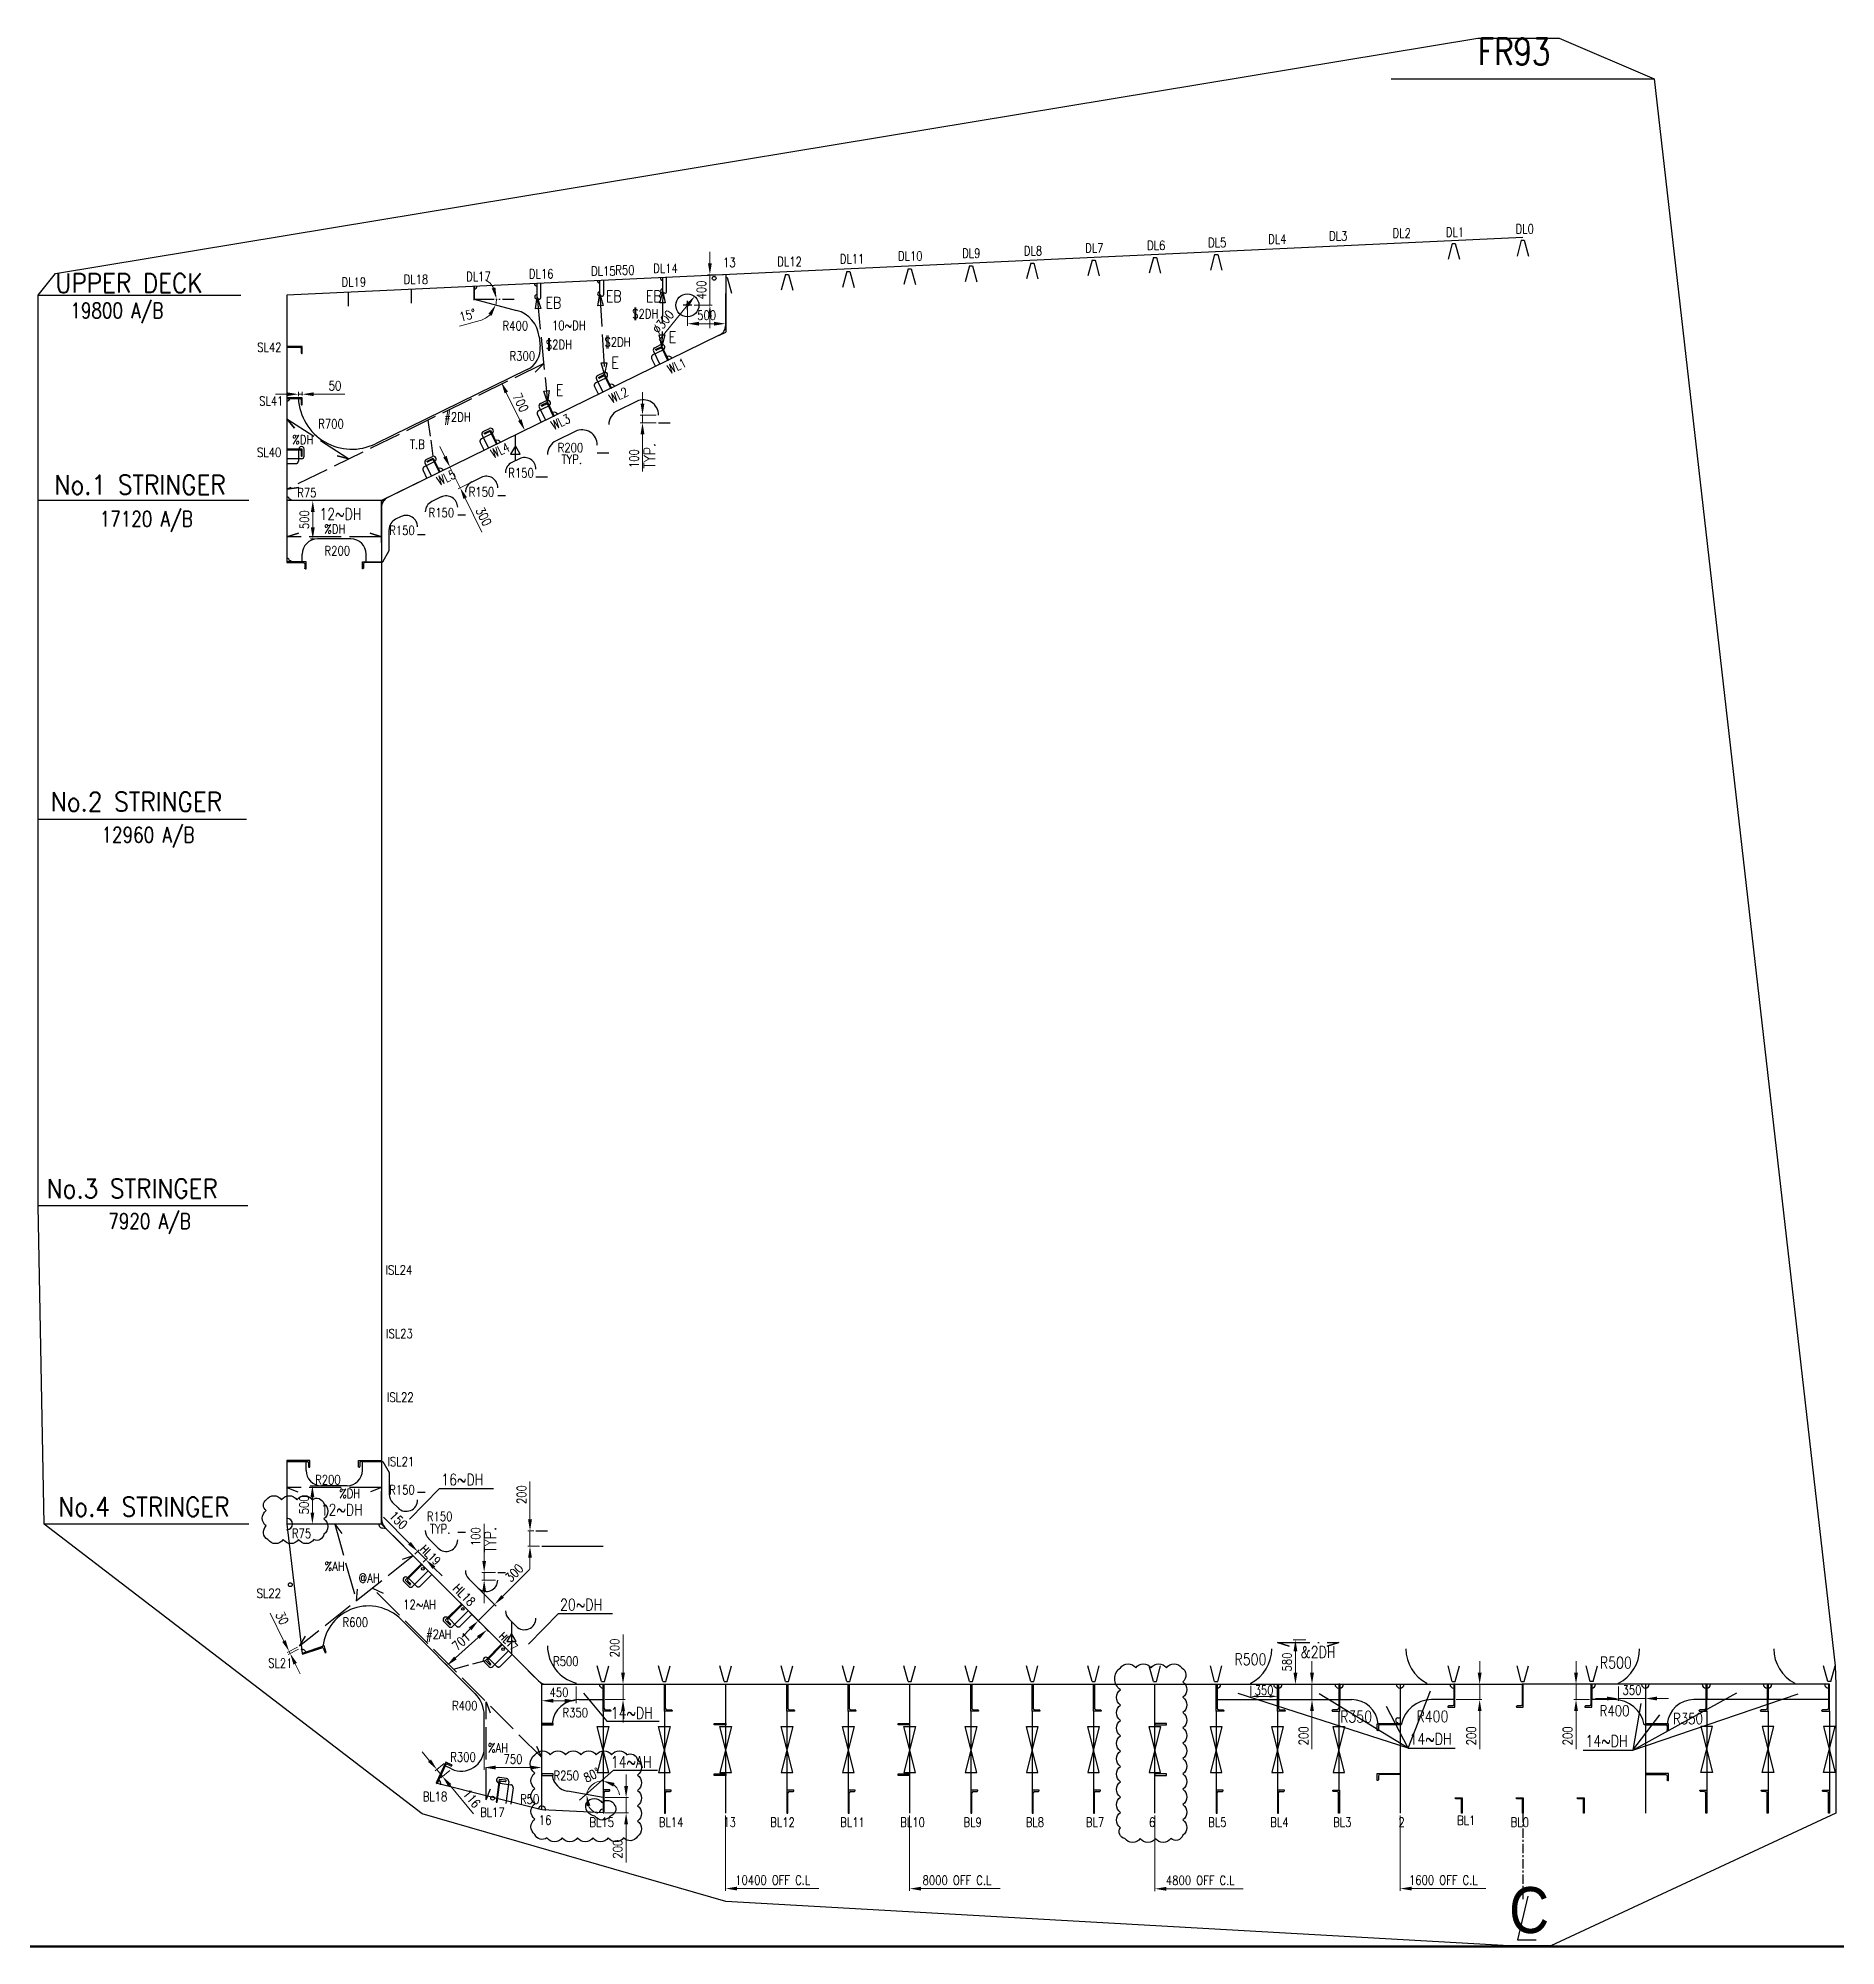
# Model space of a CAD drawing. Header units: millimetres. Extents: x 207778 to 249778, y -30286 to -586.
# Drawn here: x 211283 to 234738, y -29776 to -4892 of the extents above; entities that cross this region are included whole.
import ezdxf

# ---------------------------------------------------------------- set-up
doc = ezdxf.new("R2010")
doc.units = ezdxf.units.MM
doc.header["$LTSCALE"] = 100
for name, pattern in [('CENTER', [2, 1.25, -0.25, 0.25, -0.25]), ('DASHED', [8, 6, -2]), ('DAW035', [5.25, 4.2, -1.05]), ('JNRD_Dash', [5.25, 4.2, -1.05]), ('JNRD_DBPointLine', [34, 24, -3, 0.5, -3, 0.5, -3]), ('JNRD_PointLine', [6.48, 4.2, -1.05, 0.18, -1.05]), ('PHW018', [6.12, 4.3, -0.54, 0.1, -0.54, 0.1, -0.54])]:
    doc.linetypes.add(name, pattern=pattern)
for name, color, linetype in [('100-DD1', 7, 'CENTER'), ('100-TX1', 7, 'Continuous'), ('100-TX2', 3, 'Continuous'), ('200-CO3', 7, 'Continuous'), ('200-DO4', 7, 'JNRD_DBPointLine'), ('FB', 3, 'Continuous'), ('L', 254, 'Continuous'), ('limit', 6, 'Continuous'), ('Plate_Invisible', 3, 'DAW035'), ('Plate_Visible', 3, 'Continuous'), ('S-NOTE', 7, 'Continuous'), ('Seam', 40, 'Continuous'), ('SPLIT', 1, 'Continuous'), ('Stiffener_Invisible', 2, 'JNRD_Dash'), ('Stiffener_Visible', 1, 'JNRD_PointLine'), ('TXT', 7, 'Continuous')]:
    doc.layers.add(name, color=color, linetype=linetype)
doc.layers.add('正式送审前修改', color=6, linetype='Continuous', plot=False)
doc.layers.add('粗线层', color=7, linetype='Continuous', lineweight=35)
doc.layers.add('细线层', color=7, linetype='Continuous', lineweight=25)
doc.styles.add('ASHLEY', font='', dxfattribs={"width": 0.75})
doc.styles.add('HZDXF', font='short.shx', dxfattribs={"width": 0.8, "bigfont": 'hzdxf.shx'})
doc.styles.add('JNRD_E1', font='romans.shx', dxfattribs={"width": 0.8})
doc.styles.add('STYLE2', font='romans.shx', dxfattribs={"width": 0.8, "height": 120, "bigfont": 'xc02.shx'})
doc.styles.get('ASHLEY').set_extended_font_data('SimSun')
doc.dimstyles.new('Jnrd_D120', dxfattribs={"dimtxt": 120, "dimasz": 100, "dimexe": 20, "dimexo": 20, "dimgap": 20, "dimtad": 1, "dimdec": 0, "dimrnd": 0.5, "dimtxsty": 'JNRD_E1', "dimcen": 0, "dimclrd": 1, "dimclre": 1, "dimclrt": 2, "dimazin": 3, "dimtfac": 1, "dimtdec": 0, "dimtmove": 0, "dimatfit": 3, "dimlwd": 5, "dimlwe": 5})
doc.dimstyles.new('Jnrd_D150', dxfattribs={"dimtxt": 120, "dimasz": 150, "dimexe": 30, "dimexo": 30, "dimgap": 50, "dimtad": 1, "dimdec": 0, "dimrnd": 0.5, "dimtxsty": 'JNRD_E1', "dimcen": 0, "dimclrd": 1, "dimclre": 1, "dimclrt": 2, "dimazin": 3, "dimtfac": 1, "dimtdec": 0, "dimtmove": 0, "dimatfit": 3, "dimlwd": 5, "dimlwe": 5})

msp = doc.modelspace()

# ---------------------------------------------------------------- texts
at = {"color": 0, "style": 'STYLE2', "width": 0.8}
for s, p in [('&2DH', (227753, -26019.1)), ('14~DH', (229175.4, -27151.6)), ('14~DH', (231471.5, -27179))]:
    msp.add_text(s, height=150, dxfattribs=at).set_placement(p)
at = {"layer": '100-TX1', "color": 3, "linetype": 'Continuous', "style": 'JNRD_E1', "width": 0.8}
msp.add_text('FR93 ', height=350, dxfattribs=at).set_placement((230065, -5242.5))
at = {"layer": '100-TX1', "color": 7, "linetype": 'Continuous', "style": 'JNRD_E1', "width": 0.8}
for s, p in [('DL4', (227331.5, -7573.2)), ('DL3', (228125.5, -7532.5)), ('DL2', (228955.1, -7495)), ('DL1', (229649.8, -7482.8)), ('DL0', (230560, -7440.9)), ('DL11', (221742.4, -7831.4)), ('DL10', (222501.3, -7794.6)), ('DL9', (223337.9, -7757.4)), ('DL8', (224143.2, -7726.3)), ('DL7', (224943.2, -7689.1)), ('DL6', (225751.3, -7655.5)), ('DL5', (226546.7, -7618.3)), ('DL17', (216866.7, -8062.2)), ('DL16', (217686.3, -8026.4)), ('DL15', (218496.7, -7990.5)), ('DL14', (219307.1, -7954.6)), ('DL12', (220926.7, -7866.5)), ('DL19', (215241.3, -8133.9)), ('DL18', (216051.7, -8098.1)), ('SL22', (214134.3, -25238.3)), ('SL21', (214284.2, -26147.8)), ('BL18', (216300.7, -27889.2)), ('BL17', (217049.1, -28093.6)), ('16', (217814.9, -28195.5)), ('BL15', (218474.8, -28224)), ('BL14', (219380.8, -28224)), ('13', (220222.2, -28224)), ('BL12', (220834.9, -28224)), ('BL11', (221747.8, -28224)), ('BL10', (222531.6, -28224)), ('BL9', (223356.5, -28224)), ('BL8', (224168.4, -28224)), ('BL7', (224952.6, -28224)), ('6', (225777.2, -28224)), ('BL5', (226549.7, -28224)), ('BL4', (227359.2, -28224)), ('BL3', (228178.2, -28224)), ('2', (229030.8, -28224)), ('BL1', (229795.5, -28198.2)), ('BL0', (230495.1, -28223))]:
    msp.add_text(s, height=120, dxfattribs=at).set_placement(p)
at = {"layer": '100-TX1', "color": 0, "style": 'STYLE2', "width": 0.8}
for s, p in [('13', (220218.4, -7877.5)), ('R400', (217342.8, -8704.6)), ('SL42', (214141.6, -8985.2)), ('R300', (217434.1, -9097.8)), ('SL41', (214165.9, -9685.7)), ('R700', (214937.2, -9983.6)), ('R200', (218061.5, -10294.9)), ('SL40', (214138.4, -10355.7)), ('R150', (217416.6, -10623.1)), ('R75', (214663.1, -10881)), ('R150', (216900.5, -10870.9)), ('R150', (216377, -11142)), ('R150', (215863, -11372.9)), ('R200', (215019.2, -11639.5)), ('ISL24', (215814.2, -21020.3)), ('ISL23', (215821.8, -21850.3)), ('ISL22', (215832.7, -22680.3)), ('R200', (214896.6, -23756.3)), ('ISL21', (215840.1, -23519.8)), ('R150', (215863, -23887.2)), ('R150', (216354.8, -24234.4)), ('R75', (214594.3, -24457.7)), ('R600', (215254.1, -25614.5)), ('R500', (218000.8, -26123.9)), ('R400', (216682.4, -26703.4)), ('R350', (218124.1, -26794.1)), ('R300', (216660.2, -27373.6)), ('R250', (218006.4, -27615.3)), ('R50', (217570.7, -27922.6))]:
    msp.add_text(s, height=120, dxfattribs=at).set_placement(p)
at = {"layer": '100-TX1', "color": 7, "style": 'JNRD_E1', "width": 0.8}
for s, p in [('EB', (218689.3, -8334.2)), ('EB', (219211.9, -8334.2)), ('EB', (217902.1, -8419)), ('E', (219509.8, -8868.2)), ('E', (218761.4, -9201.2)), ('E', (218037.3, -9558.2))]:
    msp.add_text(s, height=150, dxfattribs=at).set_placement(p)
at = {"layer": '100-TX1', "linetype": 'Continuous', "style": 'JNRD_E1', "width": 0.8}
for s, p in [('19800 A/B', (211703.4, -8545.6)), ('17120 A/B', (212086.5, -11263.5)), ('12960 A/B', (212110, -15383.7)), ('7920 A/B', (212198.5, -20423.7))]:
    msp.add_text(s, height=200, dxfattribs=at).set_placement(p)
at = {"layer": '100-TX1', "style": 'JNRD_E1', "width": 0.8}
for s, height, p in [('$2DH', 120, (219033.6, -8548)), ('$2DH', 120, (217907.3, -8949)), ('$2DH', 120, (218671.4, -8915.9)), ('#2DH', 120, (216581.9, -9894.3)), ('%DH', 120, (214597.8, -10190.1)), ('T.B', 120, (216134.6, -10250.1)), ('TYP.', 120, (218110.9, -10446.4)), ('%DH', 120, (215015.6, -11355.8)), ('16~DH', 150, (216542, -23769)), ('%DH', 120, (215209.3, -23935.6)), ('TYP.', 120, (216394.3, -24397.4)), ('%AH', 120, (215020.9, -24886.5)), ('@AH', 120, (215464.5, -25039)), ('20~DH', 150, (218092.5, -25401.4)), ('#2AH', 120, (216343.8, -25772.5)), ('R500', 150, (226892, -26114.6)), ('R500', 150, (231659.4, -26156.9)), ('14~DH', 150, (218753.2, -26812.8)), ('R350', 150, (228270.3, -26860.9)), ('R400', 150, (229266.1, -26858.5)), ('R400', 140, (231656.7, -26779.1)), ('R350', 140, (232614.7, -26882.9)), ('%AH', 120, (217152.3, -27254.4)), ('14~AH', 150, (218753.2, -27452.4))]:
    msp.add_text(s, height=height, dxfattribs=at).set_placement(p)
at = {"layer": '100-TX1', "color": 2, "ltscale": 0.5, "style": 'JNRD_E1', "width": 0.8}
for s, p in [('10~DH', (217987.1, -8699.5)), ('12~AH', (216045, -25384.7))]:
    msp.add_text(s, height=120, dxfattribs=at).set_placement(p)
at = {"layer": '100-TX1', "color": 7, "linetype": 'Continuous', "style": 'JNRD_E1', "width": 0.8}
for s, p in [('WL1', (219527.1, -9276.4)), ('WL2', (218767.7, -9655.9)), ('WL3', (218011.6, -10006.1)), ('WL4', (217222.1, -10376)), ('WL5', (216518.5, -10731.1))]:
    msp.add_text(s, height=120, rotation=25, dxfattribs=at).set_placement(p)
at = {"layer": '100-TX1', "ltscale": 1300, "style": 'JNRD_E1', "width": 0.8}
for p in [(219334, -10508.1), (217257.3, -24647.6)]:
    msp.add_text('TYP.', height=150, rotation=90, dxfattribs=at).set_placement(p)
at = {"layer": '100-TX1', "color": 2, "ltscale": 1300, "style": 'JNRD_E1', "width": 0.8}
for p in [(214951.7, -11175), (214968.5, -24163.4)]:
    msp.add_text('12~DH', height=150, dxfattribs=at).set_placement(p)
at = {"layer": '100-TX1', "style": 'JNRD_E1', "width": 0.8}
for s, height, p in [('HL19', 110, (216256, -24610.4)), ('HL18', 120, (216683.7, -25126.2)), ('HL17', 100, (217286.7, -25745.7))]:
    msp.add_text(s, height=height, rotation=315, dxfattribs=at).set_placement(p)
at = {"layer": '100-TX1', "color": 0, "insert": (218813.4, -7857.6), "char_height": 120, "width": 942.586, "attachment_point": 1, "style": 'STYLE2'}
msp.add_mtext('R50', dxfattribs=at)
at = {"layer": '100-TX2', "linetype": 'Continuous', "ltscale": 0.5, "style": 'JNRD_E1', "width": 0.88743}
for s, p in [('UPPER DECK', (211508, -8212.1)), ('No.1 STRINGER', (211495, -10843.2)), ('No.2 STRINGER', (211446.9, -14977.2)), ('No.3 STRINGER', (211391.8, -20023.7)), ('No.4 STRINGER', (211543.7, -24173.5))]:
    msp.add_text(s, height=250, dxfattribs=at).set_placement(p)

# ---------------------------------------------------------------- blocks, each defined once
blk = doc.blocks.new('*U31')
at = {"linetype": 'DASHED'}
blk.add_line((-189, -115), (-189, 0), dxfattribs=at)
for p, q in [((-125, -190), (-125, 0)), ((-9, -150), (-154, -150)), ((-90, -225), (0, -225))]:
    blk.add_line(p, q)
for centre, radius, start, end in [((0, 0), 1, 270, 0), ((-90, -190), 35, 180, 270), ((0, -190), 35, 270, 90)]:
    blk.add_arc(centre, radius, start, end)
blk.add_arc((-154, -115), 35, 180, 270, dxfattribs=at)
at = {"layer": 'L'}
for p, q in [((-9, 0), (-9, -172)), ((0, 0), (-9, 0)), ((0, -200), (0, 0)), ((-90, -193), (-90, -200)), ((-90, -200), (0, -200)), ((-23, -186), (-83, -186))]:
    blk.add_line(p, q, dxfattribs=at)
for centre, radius, start, end in [((-83, -193), 7, 90, 180), ((-23, -172), 14, 270, 0)]:
    blk.add_arc(centre, radius, start, end, dxfattribs=at)
blk = doc.blocks.new('*U32')
at = {"layer": 'L'}
for p, q in [((-9, 0), (-9, -172)), ((0, 0), (-9, 0)), ((0, -200), (0, 0)), ((-90, -193), (-90, -200)), ((-90, -200), (0, -200)), ((-23, -186), (-83, -186))]:
    blk.add_line(p, q, dxfattribs=at)
for centre, radius, start, end in [((-83, -193), 7, 90, 180), ((-23, -172), 14, 270, 0)]:
    blk.add_arc(centre, radius, start, end, dxfattribs=at)
blk = doc.blocks.new('*U33')
at = {"layer": 'L'}
for p, q in [((0, -350), (0, 0)), ((0, 0), (11, 0)), ((11, 0), (11, -311)), ((100, -350), (0, -350)), ((33, -333), (89, -333)), ((100, -344), (100, -350))]:
    blk.add_line(p, q, dxfattribs=at)
for centre, radius, start, end in [((33, -311), 22, 180, 270), ((89, -344), 11, 360, 90)]:
    blk.add_arc(centre, radius, start, end, dxfattribs=at)
blk = doc.blocks.new('*U34')
at = {"layer": 'L'}
for p, q in [((0, -300), (0, 0)), ((0, 0), (13, 0)), ((13, 0), (13, -264)), ((90, -300), (0, -300)), ((32, -283), (80.5, -283)), ((90, -292.5), (90, -300))]:
    blk.add_line(p, q, dxfattribs=at)
for centre, radius, start, end in [((32, -264), 19, 180, 270), ((80.5, -292.5), 9.5, 360, 90)]:
    blk.add_arc(centre, radius, start, end, dxfattribs=at)
blk = doc.blocks.new('*U35')
at = {"layer": 'L'}
for p, q in [((-90, 193), (-90, 200)), ((-90, 200), (0, 200)), ((-23, 186), (-83, 186)), ((-9, 0), (-9, 172)), ((0, 0), (-9, 0)), ((0, 200), (0, 0))]:
    blk.add_line(p, q, dxfattribs=at)
for centre, radius, start, end in [((-83, 193), 7, 180, 270), ((-23, 172), 14, 0, 90)]:
    blk.add_arc(centre, radius, start, end, dxfattribs=at)
blk = doc.blocks.new('*U36')
at = {"layer": 'FB'}
blk.add_line((0, -180), (0, 0), dxfattribs=at)
blk = doc.blocks.new('*U37')
for p, q in [((50, -180), (50, 0)), ((25, -205), (0, -205))]:
    blk.add_line(p, q)
for centre, radius, start, end in [((0, 0), 35, 180, 270), ((0, -175), 30, 90, 270), ((25, -180), 25, 270, 0)]:
    blk.add_arc(centre, radius, start, end)
at = {"layer": 'FB'}
blk.add_line((0, -180), (0, 0), dxfattribs=at)
blk = doc.blocks.new('*D55')
at = {"color": 1, "lineweight": 5}
for p, q in [((214528, -9537), (214378, -9537)), ((214678, -9563), (214678, -9507)), ((214678, -9537), (214728, -9537)), ((214728, -9554), (214728, -9507)), ((214878, -9537), (215283, -9537))]:
    blk.add_line(p, q, dxfattribs=at)
at = {"color": 1}
for points in [[(214528, -9562), (214528, -9512), (214678, -9537)], [(214878, -9512), (214878, -9562), (214728, -9537)]]:
    blk.add_solid(points, dxfattribs=at)
at = {"layer": 'Defpoints', "color": 0}
for p in [(214678, -9593), (214728, -9537), (214728, -9584)]:
    blk.add_point(p, dxfattribs=at)
at = {"color": 2, "insert": (215156, -9427), "char_height": 120, "attachment_point": 5, "style": 'JNRD_E1'}
blk.add_mtext('\\A1;50', dxfattribs=at)
blk = doc.blocks.new('*D56')
at = {"color": 1, "linetype": 'Continuous', "lineweight": 5, "ltscale": 0.5}
for p, q in [((219754, -8407), (219754, -8647)), ((220253, -8225), (220253, -8647)), ((219904, -8617), (220103, -8617))]:
    blk.add_line(p, q, dxfattribs=at)
at = {"color": 1}
for points in [[(219904, -8592), (219904, -8642), (219754, -8617)], [(220103, -8642), (220103, -8592), (220253, -8617)]]:
    blk.add_solid(points, dxfattribs=at)
at = {"layer": 'Defpoints', "color": 0}
for p in [(220253, -8195), (219754, -8377), (220253, -8617)]:
    blk.add_point(p, dxfattribs=at)
at = {"color": 2, "insert": (220004, -8507), "char_height": 120, "attachment_point": 5, "style": 'JNRD_E1'}
blk.add_mtext('\\A1;500', dxfattribs=at)
blk = doc.blocks.new('*D57')
at = {"color": 1, "lineweight": 5, "ltscale": 0.5}
for p, q in [((220047, -7828), (220047, -7678)), ((220223, -7978), (220017, -7978)), ((220047, -8377), (220047, -7978)), ((219841, -8377), (220077, -8377)), ((220047, -8527), (220047, -8677))]:
    blk.add_line(p, q, dxfattribs=at)
at = {"color": 1}
for points in [[(220022, -7828), (220072, -7828), (220047, -7978)], [(220072, -8527), (220022, -8527), (220047, -8377)]]:
    blk.add_solid(points, dxfattribs=at)
at = {"layer": 'Defpoints', "color": 0}
for p in [(220047, -7978), (220253, -7978), (219811, -8377)]:
    blk.add_point(p, dxfattribs=at)
at = {"color": 2, "insert": (219937, -8177), "char_height": 120, "attachment_point": 5, "rotation": 90, "style": 'JNRD_E1'}
blk.add_mtext('\\A1;400', dxfattribs=at)
blk = doc.blocks.new('*D58')
at = {"color": 1, "linetype": 'Continuous', "lineweight": 5, "ltscale": 0.5}
blk.add_line((219387, -8831), (219754, -8377), dxfattribs=at)
at = {"color": 1}
blk.add_solid([(219773, -8393), (219734, -8361), (219848, -8260)], dxfattribs=at)
at = {"layer": 'Defpoints', "color": 0}
for p in [(219848, -8260), (219660, -8494)]:
    blk.add_point(p, dxfattribs=at)
at = {"color": 2, "insert": (219438, -8593), "char_height": 120, "attachment_point": 5, "rotation": 51.0596, "style": 'JNRD_E1'}
blk.add_mtext('\\A1;%%c300', dxfattribs=at)
blk = doc.blocks.new('*D59')
at = {"color": 1, "lineweight": 5}
for p, q in [((214960, -10924), (214836, -10924)), ((214866, -11074), (214866, -11274)), ((214991, -11424), (214836, -11424))]:
    blk.add_line(p, q, dxfattribs=at)
at = {"color": 1}
for points in [[(214891, -11074), (214841, -11074), (214866, -10924)], [(214841, -11274), (214891, -11274), (214866, -11424)]]:
    blk.add_solid(points, dxfattribs=at)
at = {"layer": 'Defpoints', "color": 0}
for p in [(214990, -10924), (214866, -11424), (215021, -11424)]:
    blk.add_point(p, dxfattribs=at)
at = {"color": 2, "insert": (214756, -11174), "char_height": 120, "attachment_point": 5, "rotation": 90, "style": 'JNRD_E1'}
blk.add_mtext('\\A1;500', dxfattribs=at)
blk = doc.blocks.new('*U21')
at = {"linetype": 'DASHED'}
blk.add_line((-189, 115), (-189, 0), dxfattribs=at)
for p, q in [((-9, 150), (-154, 150)), ((-125, 190), (-125, 0)), ((-90, 225), (0, 225))]:
    blk.add_line(p, q)
blk.add_arc((-154, 115), 35, 90, 180, dxfattribs=at)
for centre, radius, start, end in [((-90, 190), 35, 90, 180), ((0, 190), 35, 270, 90), ((0, 0), 50, 0, 90)]:
    blk.add_arc(centre, radius, start, end)
at = {"layer": 'L'}
for p, q in [((-90, 193), (-90, 200)), ((-90, 200), (0, 200)), ((-23, 186), (-83, 186)), ((-9, 0), (-9, 172)), ((0, 0), (-9, 0)), ((0, 200), (0, 0))]:
    blk.add_line(p, q, dxfattribs=at)
for centre, radius, start, end in [((-83, 193), 7, 180, 270), ((-23, 172), 14, 0, 90)]:
    blk.add_arc(centre, radius, start, end, dxfattribs=at)
blk = doc.blocks.new('*U10')
at = {"layer": 'L'}
for p, q in [((0, -250), (0, 0)), ((0, 0), (10, 0)), ((10, 0), (10, -218)), ((27, -235), (81.5, -235)), ((90, -243.5), (90, -250)), ((90, -250), (0, -250))]:
    blk.add_line(p, q, dxfattribs=at)
for centre, radius, start, end in [((27, -218), 17, 180, 270), ((81.5, -243.5), 8.5, 360, 90)]:
    blk.add_arc(centre, radius, start, end, dxfattribs=at)
blk = doc.blocks.new('*U11')
at = {"layer": 'L'}
for p, q in [((90, 300), (0, 300)), ((0, 300), (0, 0)), ((13, 0), (13, 264)), ((32, 283), (80.5, 283)), ((90, 292.5), (90, 300)), ((0, 0), (13, 0))]:
    blk.add_line(p, q, dxfattribs=at)
for centre, radius, start, end in [((32, 264), 19, 90, 180), ((80.5, 292.5), 9.5, 270, 0)]:
    blk.add_arc(centre, radius, start, end, dxfattribs=at)
blk = doc.blocks.new('*U12')
at = {"layer": 'L'}
for p, q in [((0, -300), (0, 0)), ((0, 0), (13, 0)), ((13, 0), (13, -264)), ((90, -300), (0, -300)), ((32, -283), (80.5, -283)), ((90, -292.5), (90, -300))]:
    blk.add_line(p, q, dxfattribs=at)
for centre, radius, start, end in [((32, -264), 19, 180, 270), ((80.5, -292.5), 9.5, 360, 90)]:
    blk.add_arc(centre, radius, start, end, dxfattribs=at)
blk = doc.blocks.new('*U13')
at = {"layer": 'L'}
for p, q in [((0, -300), (0, 0)), ((0, 0), (13, 0)), ((13, 0), (13, -264)), ((90, -300), (0, -300)), ((32, -283), (80.5, -283)), ((90, -292.5), (90, -300))]:
    blk.add_line(p, q, dxfattribs=at)
for centre, radius, start, end in [((32, -264), 19, 180, 270), ((80.5, -292.5), 9.5, 360, 90)]:
    blk.add_arc(centre, radius, start, end, dxfattribs=at)
blk = doc.blocks.new('*D53')
at = {"color": 1, "lineweight": 5}
for p, q in [((217267, -9409), (217352, -9367)), ((217391, -9515), (217567, -9875)), ((217574, -10038), (217660, -9996))]:
    blk.add_line(p, q, dxfattribs=at)
at = {"color": 1}
for points in [[(217414, -9504), (217369, -9526), (217325, -9380)], [(217545, -9886), (217589, -9864), (217633, -10009)]]:
    blk.add_solid(points, dxfattribs=at)
at = {"layer": 'Defpoints', "color": 0}
for p in [(217240, -9422), (217547, -10051), (217633, -10009)]:
    blk.add_point(p, dxfattribs=at)
at = {"color": 2, "insert": (217578, -9647), "char_height": 120, "attachment_point": 5, "rotation": 296.0667, "style": 'JNRD_E1'}
blk.add_mtext('\\A1;700', dxfattribs=at)
blk = doc.blocks.new('*D54')
at = {"color": 1, "lineweight": 5}
for p, q in [((219168, -9660), (219168, -9510)), ((219348, -9810), (219138, -9810)), ((219348, -9910), (219138, -9910)), ((219168, -9810), (219168, -9910)), ((219168, -10060), (219168, -10543))]:
    blk.add_line(p, q, dxfattribs=at)
at = {"color": 1}
for points in [[(219143, -9660), (219193, -9660), (219168, -9810)], [(219193, -10060), (219143, -10060), (219168, -9910)]]:
    blk.add_solid(points, dxfattribs=at)
at = {"layer": 'Defpoints', "color": 0}
for p in [(219168, -9910), (219378, -9810), (219378, -9910)]:
    blk.add_point(p, dxfattribs=at)
at = {"color": 2, "insert": (219058, -10377), "char_height": 120, "attachment_point": 5, "rotation": 90, "style": 'JNRD_E1'}
blk.add_mtext('\\A1;100', dxfattribs=at)
blk = doc.blocks.new('*D60')
at = {"color": 1, "lineweight": 5}
for p, q in [((227103, -26384), (227103, -26542)), ((227353, -26522), (227203, -26522)), ((227453, -26384), (227453, -26542))]:
    blk.add_line(p, q, dxfattribs=at)
at = {"color": 1}
for points in [[(227203, -26505), (227203, -26538), (227103, -26522)], [(227353, -26538), (227353, -26505), (227453, -26522)]]:
    blk.add_solid(points, dxfattribs=at)
at = {"layer": 'Defpoints', "color": 0}
for p in [(227103, -26364), (227453, -26364), (227103, -26522)]:
    blk.add_point(p, dxfattribs=at)
at = {"color": 2, "insert": (227278, -26442), "char_height": 120, "attachment_point": 5, "style": 'JNRD_E1'}
blk.add_mtext('\\A1;350', dxfattribs=at)
blk = doc.blocks.new('*D61')
at = {"color": 1, "lineweight": 5}
for p, q in [((227903, -26214), (227903, -26064)), ((227849, -26364), (227933, -26364)), ((227903, -26364), (227903, -26564)), ((227849, -26564), (227933, -26564)), ((227903, -26714), (227903, -27210))]:
    blk.add_line(p, q, dxfattribs=at)
at = {"color": 1}
for points in [[(227878, -26214), (227928, -26214), (227903, -26364)], [(227928, -26714), (227878, -26714), (227903, -26564)]]:
    blk.add_solid(points, dxfattribs=at)
at = {"layer": 'Defpoints', "color": 0}
for p in [(227819, -26364), (227819, -26564), (227903, -26564)]:
    blk.add_point(p, dxfattribs=at)
at = {"color": 2, "insert": (227793, -27037), "char_height": 120, "attachment_point": 5, "rotation": 90, "style": 'JNRD_E1'}
blk.add_mtext('\\A1;200', dxfattribs=at)
blk = doc.blocks.new('*D62')
at = {"color": 1, "lineweight": 5}
for p, q in [((227823, -25784), (227657, -25784)), ((227687, -25934), (227687, -26214)), ((227823, -26364), (227657, -26364))]:
    blk.add_line(p, q, dxfattribs=at)
at = {"color": 1}
for points in [[(227712, -25934), (227662, -25934), (227687, -25784)], [(227662, -26214), (227712, -26214), (227687, -26364)]]:
    blk.add_solid(points, dxfattribs=at)
at = {"layer": 'Defpoints', "color": 0}
for p in [(227853, -25784), (227687, -26364), (227853, -26364)]:
    blk.add_point(p, dxfattribs=at)
at = {"color": 2, "insert": (227577, -26074), "char_height": 120, "attachment_point": 5, "rotation": 90, "style": 'JNRD_E1'}
blk.add_mtext('\\A1;580', dxfattribs=at)
blk = doc.blocks.new('*D45')
at = {"color": 1, "lineweight": 5}
blk.add_line((217049, -8576), (216780, -8648), dxfattribs=at)
for start, end in [(29.9266, 59.8532), (345, 0), (285.1468, 315.0734)]:
    blk.add_arc((216973, -8295), 290, start, end, dxfattribs=at)
at = {"color": 1}
for points in [[(217201, -8157), (217249, -8144), (217264, -8295)], [(217200, -8513), (217157, -8488), (217254, -8370)]]:
    blk.add_solid(points, dxfattribs=at)
at = {"layer": 'Defpoints', "color": 0}
for p in [(216973, -8295), (216973, -8295), (217260, -8339), (217493, -8295), (217525, -8443)]:
    blk.add_point(p, dxfattribs=at)
at = {"color": 2, "insert": (216886, -8506), "char_height": 120, "attachment_point": 5, "rotation": 15.1468, "style": 'JNRD_E1'}
blk.add_mtext('\\A1;15%%d', dxfattribs=at)
blk = doc.blocks.new('*D46')
at = {"color": 1, "lineweight": 5}
for p, q in [((230091, -26214), (230091, -26064)), ((229783, -26364), (230121, -26364)), ((230091, -26364), (230091, -26564)), ((229783, -26564), (230121, -26564)), ((230091, -26714), (230091, -27210))]:
    blk.add_line(p, q, dxfattribs=at)
at = {"color": 1}
for points in [[(230066, -26214), (230116, -26214), (230091, -26364)], [(230116, -26714), (230066, -26714), (230091, -26564)]]:
    blk.add_solid(points, dxfattribs=at)
at = {"layer": 'Defpoints', "color": 0}
for p in [(229753, -26364), (229753, -26564), (230091, -26564)]:
    blk.add_point(p, dxfattribs=at)
at = {"color": 2, "insert": (229981, -27037), "char_height": 120, "attachment_point": 5, "rotation": 90, "style": 'JNRD_E1'}
blk.add_mtext('\\A1;200', dxfattribs=at)
blk = doc.blocks.new('*D47')
at = {"color": 1, "lineweight": 5}
for p, q in [((231753, -26550), (231603, -26550)), ((231903, -26394), (231903, -26580)), ((232253, -26550), (231903, -26550)), ((232253, -26394), (232253, -26580)), ((232403, -26550), (232553, -26550))]:
    blk.add_line(p, q, dxfattribs=at)
at = {"color": 1}
for points in [[(231753, -26575), (231753, -26525), (231903, -26550)], [(232403, -26525), (232403, -26575), (232253, -26550)]]:
    blk.add_solid(points, dxfattribs=at)
at = {"layer": 'Defpoints', "color": 0}
for p in [(231903, -26364), (232253, -26364), (231903, -26550)]:
    blk.add_point(p, dxfattribs=at)
at = {"color": 2, "insert": (232078, -26440), "char_height": 120, "attachment_point": 5, "style": 'JNRD_E1'}
blk.add_mtext('\\A1;350', dxfattribs=at)
blk = doc.blocks.new('*D48')
at = {"color": 1, "lineweight": 5}
for p, q in [((231348, -26214), (231348, -26064)), ((231523, -26364), (231318, -26364)), ((231348, -26364), (231348, -26564)), ((231523, -26564), (231318, -26564)), ((231348, -26714), (231348, -27210))]:
    blk.add_line(p, q, dxfattribs=at)
at = {"color": 1}
for points in [[(231323, -26214), (231373, -26214), (231348, -26364)], [(231373, -26714), (231323, -26714), (231348, -26564)]]:
    blk.add_solid(points, dxfattribs=at)
at = {"layer": 'Defpoints', "color": 0}
for p in [(231553, -26364), (231348, -26564), (231553, -26564)]:
    blk.add_point(p, dxfattribs=at)
at = {"color": 2, "insert": (231238, -27037), "char_height": 120, "attachment_point": 5, "rotation": 90, "style": 'JNRD_E1'}
blk.add_mtext('\\A1;200', dxfattribs=at)
blk = doc.blocks.new('*D49')
at = {"color": 1, "lineweight": 5}
for p, q in [((229053, -28074), (229053, -29059)), ((229203, -29029), (230172, -29029))]:
    blk.add_line(p, q, dxfattribs=at)
at = {"color": 1}
blk.add_solid([(229203, -29004), (229203, -29054), (229053, -29029)], dxfattribs=at)
at = {"layer": 'Defpoints', "color": 0}
for p in [(229053, -28044), (230181, -29029), (230181, -29029)]:
    blk.add_point(p, dxfattribs=at)
at = {"color": 2, "insert": (229617, -28919), "char_height": 120, "attachment_point": 5, "style": 'JNRD_E1'}
blk.add_mtext('\\A1;1600 OFF C.L', dxfattribs=at)
blk = doc.blocks.new('*D50')
at = {"color": 1, "lineweight": 5}
for p, q in [((225853, -28074), (225853, -29062)), ((226003, -29032), (227007, -29032))]:
    blk.add_line(p, q, dxfattribs=at)
at = {"color": 1}
blk.add_solid([(226003, -29007), (226003, -29057), (225853, -29032)], dxfattribs=at)
at = {"layer": 'Defpoints', "color": 0}
for p in [(225853, -28044), (227037, -29032), (227037, -29032)]:
    blk.add_point(p, dxfattribs=at)
at = {"color": 2, "insert": (226445, -28922), "char_height": 120, "attachment_point": 5, "style": 'JNRD_E1'}
blk.add_mtext('\\A1;4800 OFF C.L', dxfattribs=at)
blk = doc.blocks.new('*D51')
at = {"color": 1, "lineweight": 5}
for p, q in [((222653, -28074), (222653, -29060)), ((222803, -29030), (223833, -29030))]:
    blk.add_line(p, q, dxfattribs=at)
at = {"color": 1}
blk.add_solid([(222803, -29005), (222803, -29055), (222653, -29030)], dxfattribs=at)
at = {"layer": 'Defpoints', "color": 0}
for p in [(222653, -28044), (223889, -29030), (223889, -29030)]:
    blk.add_point(p, dxfattribs=at)
at = {"color": 2, "insert": (223271, -28920), "char_height": 120, "attachment_point": 5, "style": 'JNRD_E1'}
blk.add_mtext('\\A1;8000 OFF C.L', dxfattribs=at)
blk = doc.blocks.new('*D52')
at = {"color": 1, "lineweight": 5}
for p, q in [((220253, -28074), (220253, -29059)), ((220403, -29029), (221468, -29029))]:
    blk.add_line(p, q, dxfattribs=at)
at = {"color": 1}
blk.add_solid([(220403, -29004), (220403, -29054), (220253, -29029)], dxfattribs=at)
at = {"layer": 'Defpoints', "color": 0}
for p in [(220253, -28044), (221481, -29029), (221481, -29029)]:
    blk.add_point(p, dxfattribs=at)
at = {"color": 2, "insert": (220867, -28919), "char_height": 120, "attachment_point": 5, "style": 'JNRD_E1'}
blk.add_mtext('\\A1;10400 OFF C.L', dxfattribs=at)
blk = doc.blocks.new('CL')
at = {"color": 2, "flags": 128}
blk.add_lwpolyline([(69, 290), (2, 6), (123, 6)], dxfattribs=at)
at = {"color": 2, "style": 'HZDXF', "width": 0.9}
blk.add_text('C', height=300, dxfattribs=at).set_placement((-53, 50))
blk = doc.blocks.new('*U63')
at = {"layer": 'L'}
for p, q in [((90, 300), (0, 300)), ((0, 300), (0, 0)), ((13, 0), (13, 264)), ((32, 283), (80.5, 283)), ((90, 292.5), (90, 300)), ((0, 0), (13, 0))]:
    blk.add_line(p, q, dxfattribs=at)
for centre, radius, start, end in [((32, 264), 19, 90, 180), ((80.5, 292.5), 9.5, 270, 0)]:
    blk.add_arc(centre, radius, start, end, dxfattribs=at)
blk = doc.blocks.new('*U64')
for p, q in [((90, 325), (0, 325)), ((13, 250), (158, 250)), ((125, 290), (125, 0))]:
    blk.add_line(p, q)
at = {"linetype": 'DASHED'}
blk.add_line((193, 215), (193, 0), dxfattribs=at)
for centre, radius, start, end in [((0, 290), 35, 90, 270), ((90, 290), 35, 0, 90), ((0, 0), 0.573, 90, 180)]:
    blk.add_arc(centre, radius, start, end)
blk.add_arc((158, 215), 35, 0, 90, dxfattribs=at)
at = {"layer": 'L'}
for p, q in [((90, 300), (0, 300)), ((0, 300), (0, 0)), ((13, 0), (13, 264)), ((32, 283), (80.5, 283)), ((90, 292.5), (90, 300)), ((0, 0), (13, 0))]:
    blk.add_line(p, q, dxfattribs=at)
for centre, radius, start, end in [((32, 264), 19, 90, 180), ((80.5, 292.5), 9.5, 270, 0)]:
    blk.add_arc(centre, radius, start, end, dxfattribs=at)
blk = doc.blocks.new('*U22')
for p, q in [((-13, 250), (-158, 250)), ((-125, 290), (-125, 0)), ((-90, 325), (0, 325))]:
    blk.add_line(p, q)
at = {"linetype": 'DASHED'}
blk.add_line((-193, 215), (-193, 0), dxfattribs=at)
blk.add_arc((-158, 215), 35, 90, 180, dxfattribs=at)
for centre, radius, start, end in [((-90, 290), 35, 90, 180), ((0, 290), 35, 270, 90), ((0, 0), 1, 0, 90)]:
    blk.add_arc(centre, radius, start, end)
at = {"layer": 'L'}
for p, q in [((-90, 292.5), (-90, 300)), ((-90, 300), (0, 300)), ((-32, 283), (-80.5, 283)), ((-13, 0), (-13, 264)), ((0, 300), (0, 0)), ((0, 0), (-13, 0))]:
    blk.add_line(p, q, dxfattribs=at)
for centre, radius, start, end in [((-80.5, 292.5), 9.5, 180, 270), ((-32, 264), 19, 0, 90)]:
    blk.add_arc(centre, radius, start, end, dxfattribs=at)
blk = doc.blocks.new('*D65')
at = {"color": 1, "lineweight": 5}
for p, q in [((214490, -25800), (214311, -25437)), ((214666, -25881), (214530, -25948)), ((214679, -25907), (214543, -25975)), ((214570, -25961), (214557, -25935)), ((214637, -26096), (214703, -26230))]:
    blk.add_line(p, q, dxfattribs=at)
at = {"color": 1}
for points in [[(214468, -25811), (214513, -25789), (214557, -25935)], [(214659, -26085), (214614, -26107), (214570, -25961)]]:
    blk.add_solid(points, dxfattribs=at)
at = {"layer": 'Defpoints', "color": 0}
for p in [(214693, -25867), (214557, -25935), (214706, -25894)]:
    blk.add_point(p, dxfattribs=at)
at = {"color": 2, "insert": (214466, -25502), "char_height": 120, "attachment_point": 5, "rotation": 296.3071, "style": 'JNRD_E1'}
blk.add_mtext('\\A1;30', dxfattribs=at)
blk = doc.blocks.new('*D66')
at = {"color": 1, "lineweight": 5}
for p, q in [((217110, -25623), (217158, -25677)), ((217026, -25754), (216727, -26021)), ((216587, -26090), (216635, -26143))]:
    blk.add_line(p, q, dxfattribs=at)
at = {"color": 1}
for points in [[(217043, -25773), (217009, -25735), (217138, -25654)], [(216710, -26002), (216743, -26040), (216615, -26121)]]:
    blk.add_solid(points, dxfattribs=at)
at = {"layer": 'Defpoints', "color": 0}
for p in [(217090, -25601), (216567, -26067), (216615, -26121)]:
    blk.add_point(p, dxfattribs=at)
at = {"color": 2, "insert": (216803, -25806), "char_height": 120, "attachment_point": 5, "rotation": 41.7226, "style": 'JNRD_E1'}
blk.add_mtext('\\A1;701', dxfattribs=at)
blk = doc.blocks.new('*D67')
at = {"color": 1, "lineweight": 5}
for p, q in [((214948, -23774), (214831, -23774)), ((214861, -23924), (214861, -24124)), ((214948, -24274), (214831, -24274))]:
    blk.add_line(p, q, dxfattribs=at)
at = {"color": 1}
for points in [[(214886, -23924), (214836, -23924), (214861, -23774)], [(214836, -24124), (214886, -24124), (214861, -24274)]]:
    blk.add_solid(points, dxfattribs=at)
at = {"layer": 'Defpoints', "color": 0}
for p in [(214978, -23774), (214861, -24274), (214978, -24274)]:
    blk.add_point(p, dxfattribs=at)
at = {"color": 2, "insert": (214751, -24024), "char_height": 120, "attachment_point": 5, "rotation": 90, "style": 'JNRD_E1'}
blk.add_mtext('\\A1;500', dxfattribs=at)
blk = doc.blocks.new('*D68')
at = {"color": 1, "lineweight": 5}
for p, q in [((217700, -24214), (217700, -23717)), ((217748, -24364), (217670, -24364)), ((217700, -24564), (217700, -24364)), ((217823, -24564), (217670, -24564)), ((217700, -24714), (217700, -24864))]:
    blk.add_line(p, q, dxfattribs=at)
at = {"color": 1}
for points in [[(217675, -24214), (217725, -24214), (217700, -24364)], [(217725, -24714), (217675, -24714), (217700, -24564)]]:
    blk.add_solid(points, dxfattribs=at)
at = {"layer": 'Defpoints', "color": 0}
for p in [(217700, -24364), (217778, -24364), (217853, -24564)]:
    blk.add_point(p, dxfattribs=at)
at = {"color": 2, "insert": (217590, -23890), "char_height": 120, "attachment_point": 5, "rotation": 90, "style": 'JNRD_E1'}
blk.add_mtext('\\A1;200', dxfattribs=at)
blk = doc.blocks.new('*D69')
at = {"color": 1, "lineweight": 5}
for p, q in [((217853, -26394), (217853, -26609)), ((218003, -26579), (218153, -26579)), ((218303, -26394), (218303, -26609))]:
    blk.add_line(p, q, dxfattribs=at)
at = {"color": 1}
for points in [[(218003, -26554), (218003, -26604), (217853, -26579)], [(218153, -26604), (218153, -26554), (218303, -26579)]]:
    blk.add_solid(points, dxfattribs=at)
at = {"layer": 'Defpoints', "color": 0}
for p in [(217853, -26364), (218303, -26364), (218303, -26579)]:
    blk.add_point(p, dxfattribs=at)
at = {"color": 2, "insert": (218078, -26469), "char_height": 120, "attachment_point": 5, "style": 'JNRD_E1'}
blk.add_mtext('\\A1;450', dxfattribs=at)
blk = doc.blocks.new('*D70')
at = {"color": 1, "lineweight": 5}
for p, q in [((218914, -26214), (218914, -25717)), ((218683, -26364), (218944, -26364)), ((218914, -26564), (218914, -26364)), ((218683, -26564), (218944, -26564)), ((218914, -26714), (218914, -26864))]:
    blk.add_line(p, q, dxfattribs=at)
at = {"color": 1}
for points in [[(218889, -26214), (218939, -26214), (218914, -26364)], [(218939, -26714), (218889, -26714), (218914, -26564)]]:
    blk.add_solid(points, dxfattribs=at)
at = {"layer": 'Defpoints', "color": 0}
for p in [(218653, -26364), (218914, -26364), (218653, -26564)]:
    blk.add_point(p, dxfattribs=at)
at = {"color": 2, "insert": (218804, -25890), "char_height": 120, "attachment_point": 5, "rotation": 90, "style": 'JNRD_E1'}
blk.add_mtext('\\A1;200', dxfattribs=at)
blk = doc.blocks.new('seam')
at = {"layer": 'Seam'}
blk.add_lwpolyline([(0, 0), (-125, -217), (125, -217), (0, 0)], dxfattribs=at)
blk = doc.blocks.new('*D71')
at = {"color": 1, "lineweight": 5}
for p, q in [((217102, -24754), (217102, -24271)), ((217250, -24904), (217072, -24904)), ((217250, -25004), (217072, -25004)), ((217102, -25004), (217102, -24904)), ((217102, -25154), (217102, -25304))]:
    blk.add_line(p, q, dxfattribs=at)
at = {"color": 1}
for points in [[(217077, -24754), (217127, -24754), (217102, -24904)], [(217127, -25154), (217077, -25154), (217102, -25004)]]:
    blk.add_solid(points, dxfattribs=at)
at = {"layer": 'Defpoints', "color": 0}
for p in [(217102, -24904), (217280, -24904), (217280, -25004)]:
    blk.add_point(p, dxfattribs=at)
at = {"color": 2, "insert": (216992, -24438), "char_height": 120, "attachment_point": 5, "rotation": 90, "style": 'JNRD_E1'}
blk.add_mtext('\\A1;100', dxfattribs=at)
blk = doc.blocks.new('*D72')
at = {"color": 1, "lineweight": 5}
for p, q in [((216129, -24526), (215787, -24184)), ((216199, -24667), (216256, -24610)), ((216341, -24738), (216235, -24632)), ((216305, -24773), (216362, -24717)), ((216447, -24844), (216553, -24950))]:
    blk.add_line(p, q, dxfattribs=at)
at = {"color": 1}
for points in [[(216111, -24543), (216146, -24508), (216235, -24632)], [(216465, -24826), (216429, -24861), (216341, -24738)]]:
    blk.add_solid(points, dxfattribs=at)
at = {"layer": 'Defpoints', "color": 0}
for p in [(216235, -24632), (216178, -24689), (216284, -24795)]:
    blk.add_point(p, dxfattribs=at)
at = {"color": 2, "insert": (215983, -24224), "char_height": 120, "attachment_point": 5, "rotation": 315, "style": 'JNRD_E1'}
blk.add_mtext('\\A1;150', dxfattribs=at)
blk = doc.blocks.new('*D73')
at = {"color": 1, "lineweight": 5}
for p, q in [((217343, -25217), (217695, -24866)), ((216997, -25083), (217258, -25345)), ((216785, -25295), (217046, -25557)), ((217025, -25536), (217237, -25323)), ((216919, -25642), (216813, -25748))]:
    blk.add_line(p, q, dxfattribs=at)
at = {"color": 1}
for points in [[(217326, -25200), (217361, -25235), (217237, -25323)], [(216937, -25659), (216901, -25624), (217025, -25536)]]:
    blk.add_solid(points, dxfattribs=at)
at = {"layer": 'Defpoints', "color": 0}
for p in [(216976, -25062), (216763, -25274), (217237, -25323)]:
    blk.add_point(p, dxfattribs=at)
at = {"color": 2, "insert": (217494, -24911), "char_height": 120, "attachment_point": 5, "rotation": 45, "style": 'JNRD_E1'}
blk.add_mtext('\\A1;300', dxfattribs=at)
blk = doc.blocks.new('*D74')
at = {"color": 1, "lineweight": 5}
for p, q in [((216590, -10352), (216525, -10218)), ((216847, -10394), (216629, -10500)), ((216656, -10487), (216788, -10756)), ((216979, -10663), (216761, -10770)), ((216854, -10891), (217072, -11338))]:
    blk.add_line(p, q, dxfattribs=at)
at = {"color": 1}
for points in [[(216568, -10363), (216613, -10341), (216656, -10487)], [(216877, -10880), (216832, -10902), (216788, -10756)]]:
    blk.add_solid(points, dxfattribs=at)
at = {"layer": 'Defpoints', "color": 0}
for p in [(216874, -10381), (217006, -10650), (216788, -10756)]:
    blk.add_point(p, dxfattribs=at)
at = {"color": 2, "insert": (217095, -11133), "char_height": 120, "attachment_point": 5, "rotation": 296.0667, "style": 'JNRD_E1'}
blk.add_mtext('\\A1;300', dxfattribs=at)
blk = doc.blocks.new('*D75')
at = {"color": 1, "lineweight": 5}
for p, q in [((218954, -27692), (218954, -27542)), ((218683, -27842), (218984, -27842)), ((218954, -27842), (218954, -28042)), ((218683, -28042), (218984, -28042)), ((218954, -28192), (218954, -28689))]:
    blk.add_line(p, q, dxfattribs=at)
at = {"color": 1}
for points in [[(218929, -27692), (218979, -27692), (218954, -27842)], [(218979, -28192), (218929, -28192), (218954, -28042)]]:
    blk.add_solid(points, dxfattribs=at)
at = {"layer": 'Defpoints', "color": 0}
for p in [(218653, -27842), (218653, -28042), (218954, -28042)]:
    blk.add_point(p, dxfattribs=at)
at = {"color": 2, "insert": (218844, -28515), "char_height": 120, "attachment_point": 5, "rotation": 90, "style": 'JNRD_E1'}
blk.add_mtext('\\A1;200', dxfattribs=at)
blk = doc.blocks.new('*D76')
at = {"color": 1, "lineweight": 5}
for start, end in [(89.9999, 170), (9.8318, 49.9159), (210.084, 250.1681)]:
    blk.add_arc((218653, -27842), 219, start, end, dxfattribs=at)
at = {"color": 1}
for points in [[(218488, -27947), (218439, -27956), (218438, -27804)], [(218803, -27651), (218786, -27698), (218653, -27623)]]:
    blk.add_solid(points, dxfattribs=at)
at = {"layer": 'Defpoints', "color": 0}
for p in [(218653, -26714), (218192, -27760), (218478, -27711), (218653, -27742), (218653, -27842)]:
    blk.add_point(p, dxfattribs=at)
at = {"color": 2, "insert": (218507, -27547), "char_height": 120, "attachment_point": 5, "rotation": 26.4372, "style": 'JNRD_E1'}
blk.add_mtext('\\A1;80%%d', dxfattribs=at)
blk = doc.blocks.new('*D77')
at = {"color": 1, "lineweight": 5}
for p, q in [((217103, -27013), (217103, -27480)), ((217853, -27013), (217853, -27480)), ((217253, -27450), (217703, -27450))]:
    blk.add_line(p, q, dxfattribs=at)
at = {"color": 1}
for points in [[(217253, -27425), (217253, -27475), (217103, -27450)], [(217703, -27475), (217703, -27425), (217853, -27450)]]:
    blk.add_solid(points, dxfattribs=at)
at = {"layer": 'Defpoints', "color": 0}
for p in [(217103, -26983), (217853, -26983), (217853, -27450)]:
    blk.add_point(p, dxfattribs=at)
at = {"color": 2, "insert": (217478, -27340), "char_height": 120, "attachment_point": 5, "style": 'JNRD_E1'}
blk.add_mtext('\\A1;750', dxfattribs=at)
blk = doc.blocks.new('*D78')
at = {"color": 1, "lineweight": 5}
for p, q in [((216389, -27361), (216294, -27245)), ((216580, -27398), (216461, -27495)), ((216485, -27476), (216558, -27566)), ((216653, -27488), (216535, -27585)), ((216654, -27682), (216961, -28055))]:
    blk.add_line(p, q, dxfattribs=at)
at = {"color": 1}
for points in [[(216370, -27376), (216409, -27345), (216485, -27476)], [(216673, -27666), (216634, -27698), (216558, -27566)]]:
    blk.add_solid(points, dxfattribs=at)
at = {"layer": 'Defpoints', "color": 0}
for p in [(216558, -27566), (216603, -27379), (216676, -27469)]:
    blk.add_point(p, dxfattribs=at)
at = {"color": 2, "insert": (216940, -27856), "char_height": 120, "attachment_point": 5, "rotation": 309.4617, "style": 'JNRD_E1'}
blk.add_mtext('\\A1;116', dxfattribs=at)
blk = doc.blocks.new('TK')
at = {"color": 0}
for p, q in [((52597, -570), (94597, -570)), ((52597, -30270), (52597, -570)), ((94597, -30270), (94597, -570)), ((52597, -30270), (94597, -30270))]:
    blk.add_line(p, q, dxfattribs=at)
at = {"color": 0, "lineweight": 50}
for p, q in [((55097, -1069), (94097, -1069)), ((55097, -29769), (55097, -1069)), ((94097, -29769), (94097, -1069)), ((55097, -29769), (94097, -29769))]:
    blk.add_line(p, q, dxfattribs=at)
at = {"linetype": 'Continuous'}
for p, q in [((61097, -2269), (61097, -1070)), ((55097, -2269), (61097, -2269))]:
    blk.add_line(p, q, dxfattribs=at)
for p, q in [((81097, -1069), (81097, -2269)), ((86597, -1069), (86597, -2269)), ((88097, -1069), (88097, -2269)), ((91597, -1069), (91597, -2269)), ((86597, -1669), (94097, -1669)), ((92597, -1669), (92597, -2269))]:
    blk.add_line(p, q)
at = {"const_width": 60}
blk.add_lwpolyline([(76097, -2269), (94097, -2269)], dxfattribs=at)
at = {"layer": '粗线层', "const_width": 60}
blk.add_lwpolyline([(76097, -2269), (76097, -1069)], dxfattribs=at)
at = {"layer": 'S-NOTE', "style": 'ASHLEY', "width": 0.75}
for s, height, p in [('3号 297x420=0.125m', 300, (91085, -30150)), ('2', 150, (93954, -29952))]:
    blk.add_text(s, height=height, dxfattribs=at).set_placement(p)
at = {"layer": '细线层', "color": 7, "style": 'ASHLEY'}
for s, height, width, p in [('图  号', 250, 0.66, (87030, -1496)), ('第     页', 250, 0.66, (92279, -1501)), ('22222', 250, 0.88, (89061, -1523)), ('aaaaa', 200, 0.66, (81467, -1792)), ('工 程 号', 250, 0.66, (86902, -2090)), ('22222', 250, 0.88, (89006, -2061)), ('版 本', 250, 0.66, (91767, -2090)), ('00', 250, 0.66, (93290, -2092))]:
    blk.add_text(s, height=height, dxfattribs=dict(at, width=width)).set_placement(p)
at = {"layer": '细线层', "color": 7, "style": 'ASHLEY', "width": 0.66}
blk.add_text('22222', height=500, rotation=180, dxfattribs=at).set_placement((59342, -1421))

# ---------------------------------------------------------------- dimensions: what is measured, and where the dimension line sits
at = {"ltscale": 0.5}
dim = msp.add_linear_dim(base=(220047.3, -7977.6), p1=(219811.1, -8377), p2=(220253.2, -7977.6), angle=90, dimstyle='Jnrd_D150', dxfattribs=at)
dim.commit()
dim.dimension.update_dxf_attribs({"geometry": '*D57', "text_midpoint": (219937.3, -8177.3)})
dim = msp.add_angular_dim_2l(base=(217260.2, -8338.8), line1=((216973, -8295.2), (217524.7, -8443)), line2=((216973, -8295.2), (217492.8, -8295.2)), dimstyle='Jnrd_D150')
dim.commit()
dim.dimension.update_dxf_attribs({"geometry": '*D45', "text_midpoint": (216885.9, -8505.8)})
at = {"linetype": 'Continuous', "ltscale": 0.5}
dim = msp.add_linear_dim(base=(220253.2, -8617), p1=(219753.9, -8377), p2=(220253.2, -8195.3), dimstyle='Jnrd_D150', dxfattribs=at)
dim.commit()
dim.dimension.update_dxf_attribs({"geometry": '*D56', "text_midpoint": (220003.5, -8507)})
dim = msp.add_diameter_dim_2p(p1=(219659.6, -8493.7), p2=(219848.2, -8260.3), dimstyle='Jnrd_D150', dxfattribs=at)
dim.commit()
dim.dimension.update_dxf_attribs({"geometry": '*D58', "text_midpoint": (219802, -8317.5), "dimtype": 163})
for base, p1, p2, picture, middle in [((214728, -9536.9), (214678, -9593), (214728, -9584), '*D55', (215155.7, -9426.9)), ((218303.2, -26578.8), (217853.2, -26363.6), (218303.2, -26363.6), '*D69', (218078.2, -26468.8)), ((231903.2, -26550.5), (232253.2, -26363.6), (231903.2, -26363.6), '*D47', (232078.2, -26440.5)), ((217853.2, -27450.3), (217103.2, -26983.1), (217853.2, -26983.1), '*D77', (217478.2, -27340.3))]:
    dim = msp.add_linear_dim(base=base, p1=p1, p2=p2, dimstyle='Jnrd_D150')
    dim.commit()
    dim.dimension.update_dxf_attribs({"geometry": picture, "text_midpoint": middle})
for p1, p2, distance, dimstyle, picture, middle in [((217239.8, -9422.3), (217547.4, -10051.1), 95.2, 'Jnrd_D150', '*D53', (217578, -9646.5)), ((216873.8, -10380.6), (217005.7, -10650.1), -242.1, 'Jnrd_D150', '*D74', (217095, -11133.4)), ((216284.1, -24794.7), (216177.9, -24688.5), -80.5, 'Jnrd_D150', '*D72', (215982.7, -24223.9)), ((216763.5, -25274.1), (216975.6, -25062), -369.8, 'Jnrd_D150', '*D73', (217494.1, -24910.9)), ((214705.8, -25894.1), (214692.7, -25867.5), 151.4, 'Jnrd_D150', '*D65', (214466, -25502.4)), ((217090, -25600.6), (216566.7, -26067.2), 71.9, 'Jnrd_D150', '*D66', (216803, -25805.5)), ((227853.2, -25783.6), (227853.2, -26363.6), -165.7, 'Jnrd_D150', '*D62', (227577.5, -26073.6)), ((227818.7, -26363.6), (227818.7, -26563.6), 84.4, 'Jnrd_D150', '*D61', (227793.1, -27037)), ((227453.2, -26363.6), (227103.2, -26363.6), 158.1, 'Jnrd_D120', '*D60', (227278.2, -26441.7)), ((216602.7, -27379.1), (216676.4, -27468.6), -153, 'Jnrd_D150', '*D78', (216939.7, -27856.2))]:
    dim = msp.add_aligned_dim(p1=p1, p2=p2, distance=distance, dimstyle=dimstyle)
    dim.commit()
    dim.dimension.update_dxf_attribs({"geometry": picture, "text_midpoint": middle})
for base, p1, p2, picture, middle in [((219167.6, -9910), (219378.2, -9810), (219378.2, -9910), '*D54', (219057.6, -10376.6)), ((214866.2, -11424), (214989.7, -10924), (215021, -11424), '*D59', (214756.2, -11174)), ((214861, -24273.6), (214978, -23773.6), (214978, -24273.6), '*D67', (214751, -24023.6)), ((217700.4, -24363.6), (217853.2, -24563.6), (217778.2, -24363.6), '*D68', (217590.4, -23890.2)), ((217102.2, -24904.1), (217279.9, -25004.1), (217279.9, -24904.1), '*D71', (216992.2, -24437.5)), ((218914.4, -26363.6), (218653.2, -26563.6), (218653.2, -26363.6), '*D70', (218804.4, -25890.2)), ((230091.3, -26563.6), (229753.2, -26363.6), (229753.2, -26563.6), '*D46', (229981.3, -27037)), ((231348.2, -26563.6), (231553.2, -26363.6), (231553.2, -26563.6), '*D48', (231238.2, -27037)), ((218953.9, -28041.8), (218653.2, -27841.8), (218653.2, -28041.8), '*D75', (218843.9, -28515.2))]:
    dim = msp.add_linear_dim(base=base, p1=p1, p2=p2, angle=90, dimstyle='Jnrd_D150')
    dim.commit()
    dim.dimension.update_dxf_attribs({"geometry": picture, "text_midpoint": middle})
dim = msp.add_angular_dim_2l(base=(218477.7, -27711.1), line1=((218653.2, -26713.6), (218653.2, -27741.8)), line2=((218653.2, -27841.8), (218191.6, -27760.4)), dimstyle='Jnrd_D150')
dim.commit()
dim.dimension.update_dxf_attribs({"geometry": '*D76', "text_midpoint": (218555.8, -27645.8), "dimtype": 162})
for base, p1, p2, text, picture, middle in [((221480.6, -29029.3), (220253.2, -28043.6), (221480.6, -29029.3), '10400 OFF C.L', '*D52', (220866.9, -28919.3)), ((223889.2, -29030.1), (222653.2, -28043.6), (223889.2, -29030.1), '8000 OFF C.L', '*D51', (223271.2, -28920.1)), ((227036.6, -29031.6), (225853.2, -28043.6), (227036.6, -29031.6), '4800 OFF C.L', '*D50', (226444.9, -28921.6)), ((230180.6, -29029.4), (229053.2, -28043.6), (230180.6, -29029.4), '1600 OFF C.L', '*D49', (229616.9, -28919.4))]:
    dim = msp.add_linear_dim(base=base, p1=p1, p2=p2, text=text, dimstyle='Jnrd_D150', override={"dimsah": 1, "dimse2": 1, "dimsd2": 1})
    dim.commit()
    dim.dimension.update_dxf_attribs({"geometry": picture, "text_midpoint": middle})

# ---------------------------------------------------------------- linework, layer by layer
for p, q in [((216973, -8130.2), (216973, -8295.2)), ((214528.2, -8243.6), (214528, -11723.7)), ((214528.2, -9593), (214678, -9593)), ((218290.3, -10021.7), (218040.3, -10144)), ((217562.3, -10377.8), (217464, -10425.9)), ((217064, -10621.6), (216940.7, -10681.9)), ((216540.7, -10877.5), (216418.1, -10937.5)), ((216018.1, -11133.2), (215947.1, -11167.9)), ((215863, -11576.4), (215863, -11302.7)), ((214528.2, -11723.7), (214728, -11723.7)), ((215563, -11723.7), (215763, -11723.7)), ((214528.2, -23456.7), (214778, -23456.7)), ((214528.2, -23456.7), (214528.2, -24273.6)), ((214778, -23573.6), (214778, -23456.7)), ((215513, -23573.6), (215513, -23456.7)), ((215513, -23456.7), (215763, -23456.7)), ((215863, -23603.9), (215863, -23887.2)), ((215313, -23773.6), (214978, -23773.6)), ((216520.5, -23809.5), (216129.1, -24210.6)), ((215978, -24064.3), (215906.9, -23993.3)), ((214528.2, -24273.6), (214728.8, -25960.7)), ((215826, -24336.6), (215777.3, -24325.7)), ((216500.5, -24586.9), (216378, -24464.3)), ((217023.8, -25110.2), (216900.5, -24986.9)), ((216986, -26486.6), (216017.8, -25518.4)), ((217522.1, -25608.5), (217423.8, -25510.2)), ((218070.9, -25441.9), (217679.6, -25843)), ((214728.8, -25960.7), (214998.2, -25867.9)), ((218303.2, -26363.6), (218303.2, -26348.6)), ((218653.2, -26363.6), (218653.2, -26563.6)), ((226664.2, -26363.6), (226664.2, -26563.6)), ((227453.2, -26363.6), (227453.2, -26563.6)), ((227464.2, -26363.6), (227464.2, -26563.6)), ((228253.2, -26363.6), (228253.2, -26563.6)), ((228264.2, -26363.6), (228264.2, -26563.6)), ((229753.2, -26363.6), (229753.2, -26563.6)), ((231553.2, -26363.6), (231553.2, -26563.6)), ((233042.2, -26363.6), (233042.2, -26563.6)), ((233053.2, -26363.6), (233053.2, -26563.6)), ((233842.2, -26363.6), (233842.2, -26563.6)), ((233853.2, -26363.6), (233853.2, -26563.6)), ((234642.2, -26363.6), (234642.2, -26563.6)), ((218335.9, -26563.6), (218653.2, -26563.6)), ((229156.2, -27197.1), (226941.6, -26484.7)), ((229156.2, -27197.1), (227996.5, -26487.1)), ((229156.2, -27197.1), (229448, -26449)), ((232091, -27221.9), (233447.7, -26474.7)), ((232091, -27221.9), (234247.7, -26486.6)), ((232194.7, -26615.5), (232091, -27221.9)), ((217103.2, -27196.7), (217103.2, -26769.4)), ((217853.2, -26873.6), (217988.2, -26873.6)), ((229156.2, -27197.1), (228877.1, -26652.8)), ((229022.9, -26803.6), (229053.2, -26803.6)), ((229022.9, -26878.6), (229022.9, -26863.6)), ((232091, -27221.9), (232442.4, -26762.9)), ((229053.2, -26878.6), (228768.2, -26878.6)), ((232253.2, -26878.6), (232538.2, -26878.6)), ((216593.3, -27429.9), (216487.7, -27656.5)), ((216676.4, -27468.6), (216593.3, -27429.9)), ((217853.2, -27553.6), (217988.2, -27553.6)), ((217853.2, -28003.5), (216487.7, -27656.5)), ((218653.2, -27841.8), (218191.6, -27760.4)), ((218653.2, -27841.8), (218653.2, -28041.8)), ((218666.2, -28041.8), (217853.2, -28003.5))]:
    msp.add_line(p, q)
at = {"linetype": 'Continuous'}
msp.add_line((211282.8, -8243.6), (213927.2, -8243.6), dxfattribs=at)
at = {"ltscale": 0.5}
for p, q in [((219811.1, -8377), (219696.7, -8377)), ((219753.9, -8434.2), (219753.9, -8319.8))]:
    msp.add_line(p, q, dxfattribs=at)
at = {"color": 8, "ltscale": 0.5}
for p in [(220253.2, -8630.2), (220164.5, -8770.9)]:
    msp.add_line(p, (220253.2, -8727.6), dxfattribs=at)
at = {"color": 8, "linetype": 'Continuous', "ltscale": 0.5}
for p, q in [((216348.2, -10637.8), (215763, -10924)), ((216348.2, -10637.8), (215847.1, -10882.9)), ((215763, -11474.1), (215763, -10924)), ((215763, -11474.1), (215763, -10924)), ((215763.2, -24273.6), (215763.2, -23847)), ((216052.1, -24562.4), (215763.2, -24273.5)), ((217853.2, -26363.6), (217677.4, -26187.9)), ((217853.2, -26363.6), (218101.7, -26363.6))]:
    msp.add_line(p, q, dxfattribs=at)
at = {"ltscale": 2}
for p, q in [((216520.5, -23809.5), (217225.9, -23809.5)), ((218070.9, -25441.9), (218776.4, -25441.9)), ((229156.2, -27197.1), (229770.6, -27197.1)), ((231441.6, -27221.9), (232091, -27221.9))]:
    msp.add_line(p, q, dxfattribs=at)
for points in [[(214588, -10924), (214580, -10911), (214563, -10911)], [(214588, -11723.7), (214580, -11710.7), (214562.9, -11710.7)], [(218399.9, -26480.4), (218703.9, -26844.5), (219386.1, -26844.5)], [(218344.6, -27877.3), (218787.7, -27483.6), (219365.7, -27483.6)]]:
    msp.add_lwpolyline(points)
for centre in [(220103.3, -8024.6), (217212.5, -27849.4)]:
    msp.add_circle(centre, 25)
at = {"ltscale": 0.5}
for centre, radius in [((216302.4, -24859.1), 17.5), ((214572.3, -25065.5), 25), ((216825, -25381.6), 17.5), ((217348.2, -25904.9), 17.5)]:
    msp.add_circle(centre, radius, dxfattribs=at)
for centre, radius, start, end in [((216973, -8130.2), 35, 270, 2.66349), ((214528, -9593), 35, 270, 0), ((214527.9, -10912.5), 35.1, 2.37144, 89.92754), ((214528, -11712.7), 35, 3.27583, 90), ((214978, -23573.6), 200, 180, 270), ((215313, -23573.6), 200, 270, 0), ((214528.2, -24273.6), 75, 270, 90), ((215776.4, -24275.7), 50, 181.02057, 271.03618), ((215593.6, -25942.7), 600, 45, 172.84592), ((218428.2, -25864.5), 500, 180, 255.52249), ((214728.8, -25960.7), 50, 19, 111.66648), ((218653.2, -26363.6), 50, 180, 270), ((226664.2, -26363.6), 50, 270, 0), ((227453, -26363.6), 50, 180, 270.19264), ((227464.2, -26363.6), 50, 270, 0), ((228253.2, -26363.6), 50, 180, 270), ((228264.2, -26363.6), 50, 270, 0), ((229053.2, -26363.6), 50, 180, 360), ((229753.2, -26363.6), 50, 180, 270), ((231553.2, -26363.6), 50, 270, 0), ((232253.2, -26363.6), 50, 180, 360), ((233042.2, -26363.6), 50, 180, 270), ((233053.2, -26363.6), 50, 270, 0), ((233842.2, -26363.6), 50, 180, 270), ((233853.2, -26363.6), 50, 270, 0), ((234642.2, -26363.6), 50, 180, 270), ((216703.2, -26769.4), 400, 0, 45), ((218335.9, -26913.6), 350, 90, 173.43757), ((231844.7, -26963.6), 400, 10.36976, 90), ((229022.9, -26833.6), 30, 90, 270), ((216803.2, -27196.7), 300, 245, 0), ((216487.9, -27656.1), 50, 337.63818, 65), ((218235, -27514.2), 250, 189.07446, 260), ((217853.2, -28003.5), 50, 353.63614, 173.51906), ((218653.2, -28041.8), 50, 90, 179.54273)]:
    msp.add_arc(centre, radius, start, end)
at = {"color": 3}
for centre, radius, start, end in [((218128.2, -10323.6), 200, 116.06669, 180), ((218378.2, -10201.3), 200, 0, 116.06669), ((217529.9, -10560.7), 150, 116.06669, 180), ((217628.2, -10512.6), 150, 0, 116.06669), ((217006.6, -10816.6), 150, 116.06669, 180), ((217129.9, -10756.3), 150, 0, 116.06669), ((216484.1, -11072.2), 150, 116.06669, 180), ((216606.6, -11012.3), 150, 0, 116.06669), ((216013, -11302.7), 150, 116.06669, 180), ((216084.1, -11267.9), 150, 0, 116.06669), ((216013, -23887.2), 150, 180, 225), ((216084.1, -23958.3), 150, 225, 0), ((216484.1, -24358.3), 150, 180, 225), ((216606.6, -24480.8), 150, 225, 0), ((217006.6, -24880.8), 150, 180, 225), ((217129.9, -25004.1), 150, 225, 0), ((217529.9, -25404.1), 150, 180, 225), ((217628.2, -25502.4), 150, 225, 0)]:
    msp.add_arc(centre, radius, start, end, dxfattribs=at)
at = {"layer": '100-DD1', "color": 252, "linetype": 'PHW018', "ltscale": 0.6}
msp.add_line((216973, -8295.2), (217492.8, -8295.2), dxfattribs=at)
at = {"layer": '100-TX2'}
msp.add_line((228936.4, -5421.1), (232369.6, -5421.1), dxfattribs=at)
at = {"layer": '200-CO3', "ltscale": 2}
for p, q in [((229733.2, -7570.7), (229678.2, -7776)), ((229733.2, -7570.7), (229773.2, -7570.7)), ((229773.2, -7570.7), (229828.2, -7776)), ((230633.2, -7528.8), (230578.2, -7734.1)), ((230633.2, -7528.8), (230673.2, -7528.8)), ((230673.2, -7528.8), (230728.2, -7734.1)), ((221833.2, -7938.2), (221778.2, -8143.5)), ((221833.2, -7938.2), (221873.2, -7938.2)), ((221873.2, -7938.2), (221928.2, -8143.5)), ((222633.2, -7901), (222578.2, -8106.2)), ((222633.2, -7901), (222673.2, -7901)), ((222673.2, -7901), (222728.2, -8106.3)), ((223433.2, -7863.8), (223378.2, -8069)), ((223433.2, -7863.8), (223473.2, -7863.8)), ((223473.2, -7863.8), (223528.2, -8069.1)), ((224233.2, -7826.5), (224178.2, -8031.8)), ((224233.2, -7826.5), (224273.2, -7826.5)), ((224273.2, -7826.5), (224328.2, -8031.9)), ((225033.2, -7789.3), (224978.2, -7994.6)), ((225033.2, -7789.3), (225073.2, -7789.3)), ((225073.2, -7789.3), (225128.2, -7994.7)), ((225833.2, -7752.1), (225778.2, -7957.4)), ((225833.2, -7752.1), (225873.2, -7752.1)), ((225873.2, -7752.1), (225928.2, -7957.5)), ((226633.2, -7714.9), (226578.2, -7920.2)), ((226633.2, -7714.9), (226673.2, -7714.9)), ((226673.2, -7714.9), (226728.2, -7920.2)), ((220253.2, -8012.6), (220273.2, -8012.6)), ((220273.2, -8012.6), (220328.2, -8218)), ((221033.2, -7975.4), (220978.2, -8180.7)), ((221033.2, -7975.4), (221073.2, -7975.4)), ((221073.2, -7975.4), (221128.2, -8180.7)), ((216973, -8295.2), (217524.7, -8443)), ((217819.2, -8790), (217831.7, -8915.3)), ((217664.9, -9214.4), (215684.5, -10183.1)), ((219090.3, -9630.3), (218840.3, -9752.6)), ((215363, -11424), (214928, -11424)), ((214728, -11723.7), (214728, -11624)), ((215563, -11723.7), (215563, -11624)), ((215778, -11723.7), (215863, -11576.4)), ((215763, -11723.7), (215778, -11723.7)), ((215763, -23456.7), (215778, -23456.7)), ((215778, -23456.7), (215863, -23603.9)), ((218633.2, -26328.6), (218578.2, -26123.3)), ((218673.2, -26328.6), (218728.2, -26123.3)), ((219433.2, -26328.6), (219378.2, -26123.3)), ((219473.2, -26328.6), (219528.2, -26123.3)), ((220233.2, -26328.6), (220178.2, -26123.3)), ((220273.2, -26328.6), (220328.2, -26123.3)), ((221033.2, -26328.6), (220978.2, -26123.3)), ((221073.2, -26328.6), (221128.2, -26123.3)), ((221833.2, -26328.6), (221778.2, -26123.3)), ((221873.2, -26328.6), (221928.2, -26123.3)), ((222633.2, -26328.6), (222578.2, -26123.3)), ((222673.2, -26328.6), (222728.2, -26123.3)), ((223433.2, -26328.6), (223378.2, -26123.3)), ((223473.2, -26328.6), (223528.2, -26123.3)), ((224233.2, -26328.6), (224178.2, -26123.3)), ((224273.2, -26328.6), (224328.2, -26123.3)), ((225033.2, -26328.6), (224978.2, -26123.3)), ((225073.2, -26328.6), (225128.2, -26123.3)), ((225833.2, -26328.6), (225778.2, -26123.3)), ((225873.2, -26328.6), (225928.2, -26123.3)), ((226633.2, -26328.6), (226578.2, -26123.3)), ((226673.2, -26328.6), (226728.2, -26123.3)), ((229733.2, -26328.6), (229678.2, -26123.3)), ((229773.2, -26328.6), (229828.2, -26123.3)), ((230633.2, -26328.6), (230578.2, -26123.3)), ((230673.2, -26328.6), (230728.2, -26123.3)), ((231533.2, -26328.6), (231478.2, -26123.3)), ((231573.2, -26328.6), (231628.2, -26123.3)), ((234633.2, -26328.6), (234578.2, -26123.3)), ((234673.2, -26328.6), (234728.2, -26123.3)), ((218633.2, -26328.6), (218673.2, -26328.6)), ((219433.2, -26328.6), (219473.2, -26328.6)), ((220233.2, -26328.6), (220273.2, -26328.6)), ((221033.2, -26328.6), (221073.2, -26328.6)), ((221833.2, -26328.6), (221873.2, -26328.6)), ((222633.2, -26328.6), (222673.2, -26328.6)), ((223433.2, -26328.6), (223473.2, -26328.6)), ((224233.2, -26328.6), (224273.2, -26328.6)), ((225033.2, -26328.6), (225073.2, -26328.6)), ((225833.2, -26328.6), (225873.2, -26328.6)), ((226633.2, -26328.6), (226673.2, -26328.6)), ((227103.2, -26363.6), (227103.2, -26348.6)), ((229403.2, -26363.6), (229403.2, -26348.6)), ((229733.2, -26328.6), (229773.2, -26328.6)), ((230633.2, -26328.6), (230673.2, -26328.6)), ((231573.2, -26328.6), (231533.2, -26328.6)), ((231903.2, -26363.6), (231903.2, -26348.6)), ((234203.2, -26363.6), (234203.2, -26348.6)), ((234673.2, -26328.6), (234633.2, -26328.6)), ((226664.2, -26563.6), (227453.2, -26563.6)), ((227464.2, -26563.6), (228253.2, -26563.6)), ((228264.2, -26563.6), (228419.9, -26563.6)), ((229753.2, -26563.6), (229461.6, -26563.6)), ((231844.7, -26563.6), (231553.2, -26563.6)), ((233042.2, -26563.6), (232886.4, -26563.6)), ((233842.2, -26563.6), (233053.2, -26563.6)), ((234642.2, -26563.6), (233853.2, -26563.6)), ((229053.2, -26891.6), (229068.2, -26891.6)), ((232253.2, -26891.6), (232238.2, -26891.6))]:
    msp.add_line(p, q, dxfattribs=at)
at = {"layer": '200-CO3', "color": 7, "linetype": 'Continuous'}
for points in [[(217853.2, -26893.6), (218003.2, -26893.6), (218003.2, -26873.6), (217853.2, -26873.6)], [(220253.2, -26893.6), (220103.2, -26893.6), (220103.2, -26873.6), (220253.2, -26873.6)], [(222653.2, -26893.6), (222503.2, -26893.6), (222503.2, -26873.6), (222653.2, -26873.6)], [(225853.2, -26893.6), (226003.2, -26893.6), (226003.2, -26873.6), (225853.2, -26873.6)], [(218728.2, -26913.6), (218578.2, -27513.6), (218728.2, -27513.6), (218578.2, -26913.6)], [(219528.2, -26913.6), (219378.2, -27513.6), (219528.2, -27513.6), (219378.2, -26913.6)], [(220328.2, -26913.6), (220178.2, -27513.6), (220328.2, -27513.6), (220178.2, -26913.6)], [(221128.2, -26913.6), (220978.2, -27513.6), (221128.2, -27513.6), (220978.2, -26913.6)], [(221928.2, -26913.6), (221778.2, -27513.6), (221928.2, -27513.6), (221778.2, -26913.6)], [(222728.2, -26913.6), (222578.2, -27513.6), (222728.2, -27513.6), (222578.2, -26913.6)], [(223528.2, -26913.6), (223378.2, -27513.6), (223528.2, -27513.6), (223378.2, -26913.6)], [(224328.2, -26913.6), (224178.2, -27513.6), (224328.2, -27513.6), (224178.2, -26913.6)], [(225128.2, -26913.6), (224978.2, -27513.6), (225128.2, -27513.6), (224978.2, -26913.6)], [(225928.2, -26913.6), (225778.2, -27513.6), (225928.2, -27513.6), (225778.2, -26913.6)], [(226728.2, -26913.6), (226578.2, -27513.6), (226728.2, -27513.6), (226578.2, -26913.6)], [(227528.2, -26913.6), (227378.2, -27513.6), (227528.2, -27513.6), (227378.2, -26913.6)], [(228328.2, -26913.6), (228178.2, -27513.6), (228328.2, -27513.6), (228178.2, -26913.6)], [(228328.2, -26913.6), (228178.2, -27513.6), (228328.2, -27513.6), (228178.2, -26913.6)], [(232978.2, -26913.6), (233128.2, -27513.6), (232978.2, -27513.6), (233128.2, -26913.6)], [(232978.2, -26913.6), (233128.2, -27513.6), (232978.2, -27513.6), (233128.2, -26913.6)], [(233778.2, -26913.6), (233928.2, -27513.6), (233778.2, -27513.6), (233928.2, -26913.6)], [(234578.2, -26913.6), (234728.2, -27513.6), (234578.2, -27513.6), (234728.2, -26913.6)], [(217853.2, -27553.6), (218003.2, -27553.6), (218003.2, -27533.6), (217853.2, -27533.6)], [(220253.2, -27553.6), (220103.2, -27553.6), (220103.2, -27533.6), (220253.2, -27533.6)], [(222653.2, -27553.6), (222503.2, -27553.6), (222503.2, -27533.6), (222653.2, -27533.6)], [(225853.2, -27553.6), (226003.2, -27553.6), (226003.2, -27533.6), (225853.2, -27533.6)]]:
    msp.add_lwpolyline(points, close=True, dxfattribs=at)
at = {"layer": '200-CO3'}
msp.add_circle((219753.9, -8377), 150, dxfattribs=at)
at = {"layer": '200-CO3', "ltscale": 2}
for centre, radius, start, end in [((217421.2, -8829.4), 400, 5.65887, 75), ((217533.1, -8944.9), 300, 296.06669, 5.65887), ((215376.9, -9554.3), 700, 183.16708, 296.06669), ((214928, -11624), 200, 90, 180), ((215363, -11624), 200, 0, 90), ((226878.2, -25902.1), 500, 296.74116, 0), ((229628.2, -25902.1), 500, 180, 243.25379), ((231678.2, -25902.1), 500, 296.74368, 0), ((234428.2, -25902.1), 500, 180, 243.25884), ((228419.9, -26913.6), 350, 5.73917, 90), ((229461.6, -26963.6), 400, 90, 169.63024), ((232886.4, -26913.6), 350, 90, 174.26083)]:
    msp.add_arc(centre, radius, start, end, dxfattribs=at)
at = {"layer": '200-CO3', "color": 3, "ltscale": 2}
for centre, start, end in [((219178.2, -9810), 0, 116.06669), ((218928.2, -9932.3), 116.06669, 180)]:
    msp.add_arc(centre, 200, start, end, dxfattribs=at)
at = {"layer": '200-DO4', "color": 1, "linetype": 'CENTER'}
msp.add_line((230653.2, -28043.6), (230653.2, -29175.1), dxfattribs=at)
at = {"layer": 'limit'}
for p, q in [((219378.2, -9910), (219528.2, -9910)), ((218578.2, -10301.3), (218728.2, -10301.3)), ((217778.2, -10612.6), (217928.2, -10612.6)), ((217279.9, -10856.3), (217379.9, -10856.3)), ((216756.6, -11112.3), (216856.6, -11112.3)), ((216234.1, -11367.9), (216334.1, -11367.9)), ((216234.1, -23858.3), (216334.1, -23858.3)), ((216756.6, -24380.8), (216856.6, -24380.8)), ((217778.2, -24363.6), (217928.2, -24363.6)), ((217279.9, -24904.1), (217379.9, -24904.1))]:
    msp.add_line(p, q, dxfattribs=at)
at = {"layer": 'Plate_Invisible', "ltscale": 0.5}
for p, q in [((216368, -9876.6), (216437.6, -10371.4)), ((216700.6, -26165.9), (217117.7, -26052.6))]:
    msp.add_line(p, q, dxfattribs=at)
at = {"layer": 'Plate_Visible', "linetype": 'Continuous', "ltscale": 202.064}
for p, q in [((230653.2, -7493.8), (214528.2, -8243.6)), ((220253.2, -7977.6), (220253.2, -8633.9)), ((220169.1, -8768.7), (215847.1, -10882.9)), ((215795.8, -10924), (214527.9, -10924)), ((215763, -10924), (215763, -24211.5)), ((215776.5, -24273.6), (214528.2, -24273.6)), ((217853.2, -24563.6), (218653.2, -24563.6)), ((217853.2, -28003.5), (217853.2, -26350.2)), ((220253.2, -28043.6), (220253.2, -26363.6)), ((222653.2, -26363.6), (222653.2, -28043.6)), ((225853.2, -28043.6), (225853.2, -26363.6)), ((229053.2, -26363.6), (229053.2, -28043.6)), ((234653.1, -26363.6), (230653.2, -26363.6)), ((232253.2, -26363.6), (232253.2, -28043.6)), ((232253.2, -26363.6), (232253.2, -28043.6)), ((218653.2, -26713.6), (218653.2, -27741.8)), ((219453.2, -26713.6), (219453.2, -27743.6)), ((221053.2, -26713.6), (221053.2, -27743.6)), ((221853.2, -26713.6), (221853.2, -27743.6)), ((223453.2, -26713.6), (223453.2, -27743.6)), ((224253.2, -26713.6), (224253.2, -27743.6)), ((225053.2, -26713.6), (225053.2, -27743.6)), ((226653.2, -26713.6), (226653.2, -27743.6)), ((227453.2, -26713.6), (227453.2, -27743.6)), ((228253.2, -26713.6), (228253.2, -27743.6)), ((233053.2, -26713.6), (233053.2, -27743.6)), ((233853.2, -26713.6), (233853.2, -27743.6)), ((234653.2, -26713.6), (234653.2, -27743.6))]:
    msp.add_line(p, q, dxfattribs=at)
at = {"layer": 'Plate_Visible'}
for p, q in [((217809.1, -26319.7), (215806.9, -24317.5)), ((217915.1, -26363.6), (230653.2, -26363.6))]:
    msp.add_line(p, q, dxfattribs=at)
at = {"layer": 'Plate_Visible', "linetype": 'Continuous', "ltscale": 202.064}
for centre, start, end in [((220103.2, -8633.9), 296.06669, 0), ((215913, -11017.6), 116.06669, 180)]:
    msp.add_arc(centre, 150, start, end, dxfattribs=at)
at = {"layer": 'Plate_Visible'}
for centre, start, end in [((215913, -24211.5), 180, 225), ((217915.1, -26213.6), 225, 270)]:
    msp.add_arc(centre, 150, start, end, dxfattribs=at)
at = {"layer": 'Seam'}
for p, q in [((217508.9, -10403.9), (217508.9, -10070)), ((217459.2, -25545.5), (217459.2, -25969.8))]:
    msp.add_line(p, q, dxfattribs=at)
at = {"layer": 'SPLIT'}
msp.add_lwpolyline([(230474, -29776), (220253.2, -29196.4), (216293.9, -28054.7), (211361.5, -24273.6), (211282.8, -20123.7), (211282.7, -15083.7), (211282.8, -8243.6), (211508, -7962.1), (230065, -4892.5), (231130.2, -4892.5), (232369.6, -5421.1), (234728.2, -26123.3), (234738.2, -26363.6), (234738.2, -26788.6), (234738.2, -28043.6), (231018.8, -29776), (230474, -29776)], close=True, dxfattribs=at)
at = {"layer": 'Stiffener_Invisible'}
for p, q in [((219433, -8195.8), (219419.9, -8912.5)), ((217793, -8272.1), (217928.8, -9642)), ((218613, -8233.9), (218674.3, -9277.2)), ((217878.8, -9137.6), (214528, -10776.7)), ((214528, -9856.5), (215337.6, -10380.7)), ((215763, -11399), (214528, -11399)), ((215763, -23798.6), (214528.2, -23798.6)), ((214528.2, -23798.6), (214672.2, -23853.1)), ((215763, -23798.6), (215619.2, -23853.8)), ((215152.3, -24273.6), (215435.3, -25278)), ((215152.3, -24273.6), (215244.4, -24397)), ((216177.9, -24688.5), (214692.7, -25867.5)), ((216177.9, -24688.5), (216031, -24734.7)), ((215435.3, -25278), (215448.6, -25124.6)), ((217853.2, -27318.4), (215645.7, -25110.9)), ((215645.7, -25110.9), (215786.1, -25174.3)), ((214692.7, -25867.5), (214771.6, -25735.3)), ((217128.2, -27869.7), (217128.2, -26593.4)), ((217128.2, -26593.4), (217182.6, -26737.4)), ((217853.2, -27318.4), (217790.5, -27177.7)), ((217128.2, -27869.7), (217183.4, -27726))]:
    msp.add_line(p, q, dxfattribs=at)
at = {"layer": 'Stiffener_Invisible', "linetype": 'Continuous'}
for points in [[(219433, -8195.8), (219465.3, -8346.4), (219395.3, -8345.1)], [(217793, -8272.1), (217842.7, -8417.9), (217773, -8424.8)], [(218613, -8233.9), (218656.8, -8381.6), (218586.9, -8385.7)], [(219419.9, -8912.5), (219387.6, -8761.9), (219457.6, -8763.2)], [(217878.8, -9137.6), (217766, -9248.4)], [(218674.3, -9277.2), (218630.6, -9129.5), (218700.5, -9125.4)], [(217928.8, -9642), (217879.2, -9496.1), (217948.8, -9489.2)], [(214528, -9856.5), (214626.7, -9980)], [(215337.6, -10380.7), (215184.5, -10341.1)], [(214528, -10776.7), (214684.7, -10755.7)], [(214528, -11399), (214678, -11349)], [(215763, -11399), (215613, -11349)]]:
    msp.add_lwpolyline(points, close=True, dxfattribs=at)
at = {"layer": 'Stiffener_Visible'}
msp.add_line((227453.2, -25818.6), (228253.2, -25818.6), dxfattribs=at)
at = {"layer": 'Stiffener_Visible', "linetype": 'Continuous'}
for points in [[(227453.2, -25818.6), (227603.2, -25868.6)], [(228253.2, -25818.6), (228103.2, -25868.6)]]:
    msp.add_lwpolyline(points, close=True, dxfattribs=at)
at = {"layer": 'TXT'}
for p, q in [((214030.3, -10924), (211282.8, -10924)), ((214030.3, -10924), (211379.3, -10924)), ((214003.1, -15083.7), (211282.7, -15083.7)), ((214018.2, -20123.7), (211282.8, -20123.7)), ((214033.6, -24273.6), (211361.5, -24273.6))]:
    msp.add_line(p, q, dxfattribs=at)
at = {"layer": '正式送审前修改', "ltscale": 0.5}
for points in [[(214259.3, -23956.4, -0.5205671), (214459.3, -23956.4, -0.5205671), (214659.3, -23956.4, -0.5205671), (214859.3, -23956.4, -0.5205671), (215009.4, -24006.4, -0.5205671), (215009.4, -24206.4, -0.5205671), (215009.4, -24406.4, -0.5205671), (214880.4, -24477.5, -0.5205671), (214680.4, -24477.5, -0.5205671), (214480.4, -24477.5, -0.5205671), (214280.4, -24477.5, -0.5205671), (214259.3, -24298.6, -0.5205671), (214259.3, -24098.6, -0.5205671)], [(225403.2, -26148.9, -0.5205671), (225603.2, -26148.9, -0.5205671), (225803.2, -26148.9, -0.5205671), (226003.2, -26148.9, -0.5205671), (226203.2, -26148.9, -0.5205671), (226218.2, -26333.9, -0.5205671), (226218.2, -26533.9, -0.5205671), (226218.2, -26733.9, -0.5205671), (226218.2, -26933.9, -0.5205671), (226218.2, -27133.9, -0.5205671), (226218.2, -27333.9, -0.5205671), (226218.2, -27533.9, -0.5205671), (226218.2, -27733.9, -0.5205671), (226218.2, -27933.9, -0.5205671), (226218.2, -28133.9, -0.5205671), (226218.2, -28333.9, -0.5205671), (226061.4, -28377.2, -0.5205671), (225861.4, -28377.2, -0.5205671), (225661.4, -28377.2, -0.5205671), (225461.4, -28377.2, -0.5205671), (225403.2, -28235.4, -0.5205671), (225403.2, -28035.4, -0.5205671), (225403.2, -27835.4, -0.5205671), (225403.2, -27635.4, -0.5205671), (225403.2, -27435.4, -0.5205671), (225403.2, -27235.4, -0.5205671), (225403.2, -27035.4, -0.5205671), (225403.2, -26835.4, -0.5205671), (225403.2, -26635.4, -0.5205671), (225403.2, -26435.4, -0.5205671)], [(217765.1, -27284.5, -0.5205671), (217965.1, -27284.5, -0.5205671), (218165.1, -27284.5, -0.5205671), (218365.1, -27284.5, -0.5205671), (218565.1, -27284.5, -0.5205671), (218765.1, -27284.5, -0.5205671), (218965.1, -27284.5, -0.5205671), (219101.7, -27347.9, -0.5205671), (219101.7, -27547.9, -0.5205671), (219101.7, -27747.9, -0.5205671), (219101.7, -27947.9, -0.5205671), (219101.7, -28147.9, -0.5205671), (219101.7, -28347.9, -0.5205671), (218920.5, -28366.6, -0.5205671), (218720.5, -28366.6, -0.5205671), (218520.5, -28366.6, -0.5205671), (218320.5, -28366.6, -0.5205671), (218120.5, -28366.6, -0.5205671), (217920.5, -28366.6, -0.5205671), (217765.1, -28322.1, -0.5205671), (217765.1, -28122.1, -0.5205671), (217765.1, -27922.1, -0.5205671), (217765.1, -27722.1, -0.5205671), (217765.1, -27522.1, -0.5205671)], [(218438.4, -27906.3, -0.5205671), (218638.4, -27906.3, -0.5205671), (218804.5, -27940.2, -0.5205671), (218746.8, -28082.5, -0.5205671), (218546.8, -28082.5, -0.5205671)]]:
    msp.add_lwpolyline(points, format="xyb", close=True, dxfattribs=at)

# ---------------------------------------------------------------- block references
for name, p in [('TK', (155181.5, -16.5)), ('*U36', (215333, -8206.5)), ('*U36', (216153, -8168.4)), ('*U36', (216973, -8130.2)), ('*U37', (217793, -8092.1)), ('*U37', (218613, -8053.9)), ('*U37', (219433, -8015.8)), ('*U33', (218653.2, -26363.6)), ('*U33', (219453.2, -26363.6)), ('*U33', (221053.2, -26363.6)), ('*U33', (221853.2, -26363.6)), ('*U33', (223453.2, -26363.6)), ('*U33', (224253.2, -26363.6)), ('*U33', (225053.2, -26363.6)), ('*U33', (226653.2, -26363.6)), ('*U33', (227453.2, -26363.6)), ('*U11', (218653.2, -28041.8)), ('*U11', (219453.2, -28043.6)), ('*U11', (221053.2, -28043.6)), ('*U11', (221853.2, -28043.6)), ('*U11', (223453.2, -28043.6)), ('*U11', (224253.2, -28043.6)), ('*U11', (225053.2, -28043.6)), ('*U11', (226653.2, -28043.6)), ('*U11', (227453.2, -28043.6)), ('*U35', (229862.2, -28043.6)), ('*U35', (230657.7, -28043.6)), ('*U35', (231453.2, -28043.6))]:
    msp.add_blockref(name, p)
for name, p, rotation in [('*U32', (214528, -8914), 89.99999999999999), ('*U21', (219507.6, -9092.3), 26.06669277688293), ('*U21', (218762, -9457), 26.06669277688293), ('*U32', (214528, -9584), 89.99999999999999), ('*U21', (218016.4, -9821.7), 26.06669277688293), ('*U21', (217270.8, -10186.4), 26.06669277688293), ('*U31', (214528, -10254), 89.99999999999999), ('*U21', (216525.3, -10551.1), 26.06669277688293), ('*U10', (215763, -11723.7), 270), ('*U11', (214528, -23443.7), 270), ('*U12', (215763, -23443.7), 270), ('*U22', (216284.1, -24794.7), 135), ('*U22', (216806.6, -25317.2), 135), ('*U63', (214728.8, -25960.7), 289), ('*U22', (217329.9, -25840.5), 135), ('*U34', (229053.2, -26878.6), 270), ('*U63', (216475.9, -27651), 334.9999999999999), ('*U64', (217260.7, -27902.2), 352.4999999999999), ('*U34', (229053.2, -27528.6), 270)]:
    msp.add_blockref(name, p, dxfattribs=dict(rotation=rotation))
at = {"xscale": -1}
for name, p, rotation in [('*U10', (214528, -11723.7), 89.99999999999991), ('*U33', (228264.2, -26363.6), 359.9999999999997), ('*U34', (232253.2, -26878.6), 89.99999999999962), ('*U34', (232253.2, -26878.6), 89.99999999999991), ('*U34', (232253.2, -27528.6), 89.99999999999962), ('*U34', (232253.2, -27528.6), 89.99999999999991), ('*U11', (228263.2, -28043.6), 4.26026394e-08), ('*U11', (233053.2, -28043.6), 359.9999999573614)]:
    msp.add_blockref(name, p, dxfattribs=dict(at, rotation=rotation))
for name, p in [('*U13', (229766.2, -26363.6)), ('*U13', (230659.7, -26363.6)), ('*U13', (231553.2, -26363.6)), ('*U33', (233053.2, -26363.6)), ('*U33', (233853.2, -26363.6)), ('*U33', (234653.2, -26363.6)), ('*U11', (233853.2, -28043.6)), ('*U11', (234653.2, -28043.6))]:
    msp.add_blockref(name, p, dxfattribs=at)
at = {"xscale": 2, "yscale": 2, "zscale": 2}
msp.add_blockref('CL', (230581, -29709.2), dxfattribs=at)
at = {"layer": 'Seam', "xscale": 0.5, "yscale": 0.5, "zscale": 0.5}
for p in [(217508.9, -10211.7), (217459.2, -25699.8)]:
    msp.add_blockref('seam', p, dxfattribs=at)

msp.set_redraw_order([(e.dxf.handle, doc.entitydb.next_handle()) for e in msp.query("TEXT MTEXT ATTDEF DIMENSION ARC_DIMENSION")])  # texts and dimensions are drawn at this point

doc.saveas('drawing.dxf')
